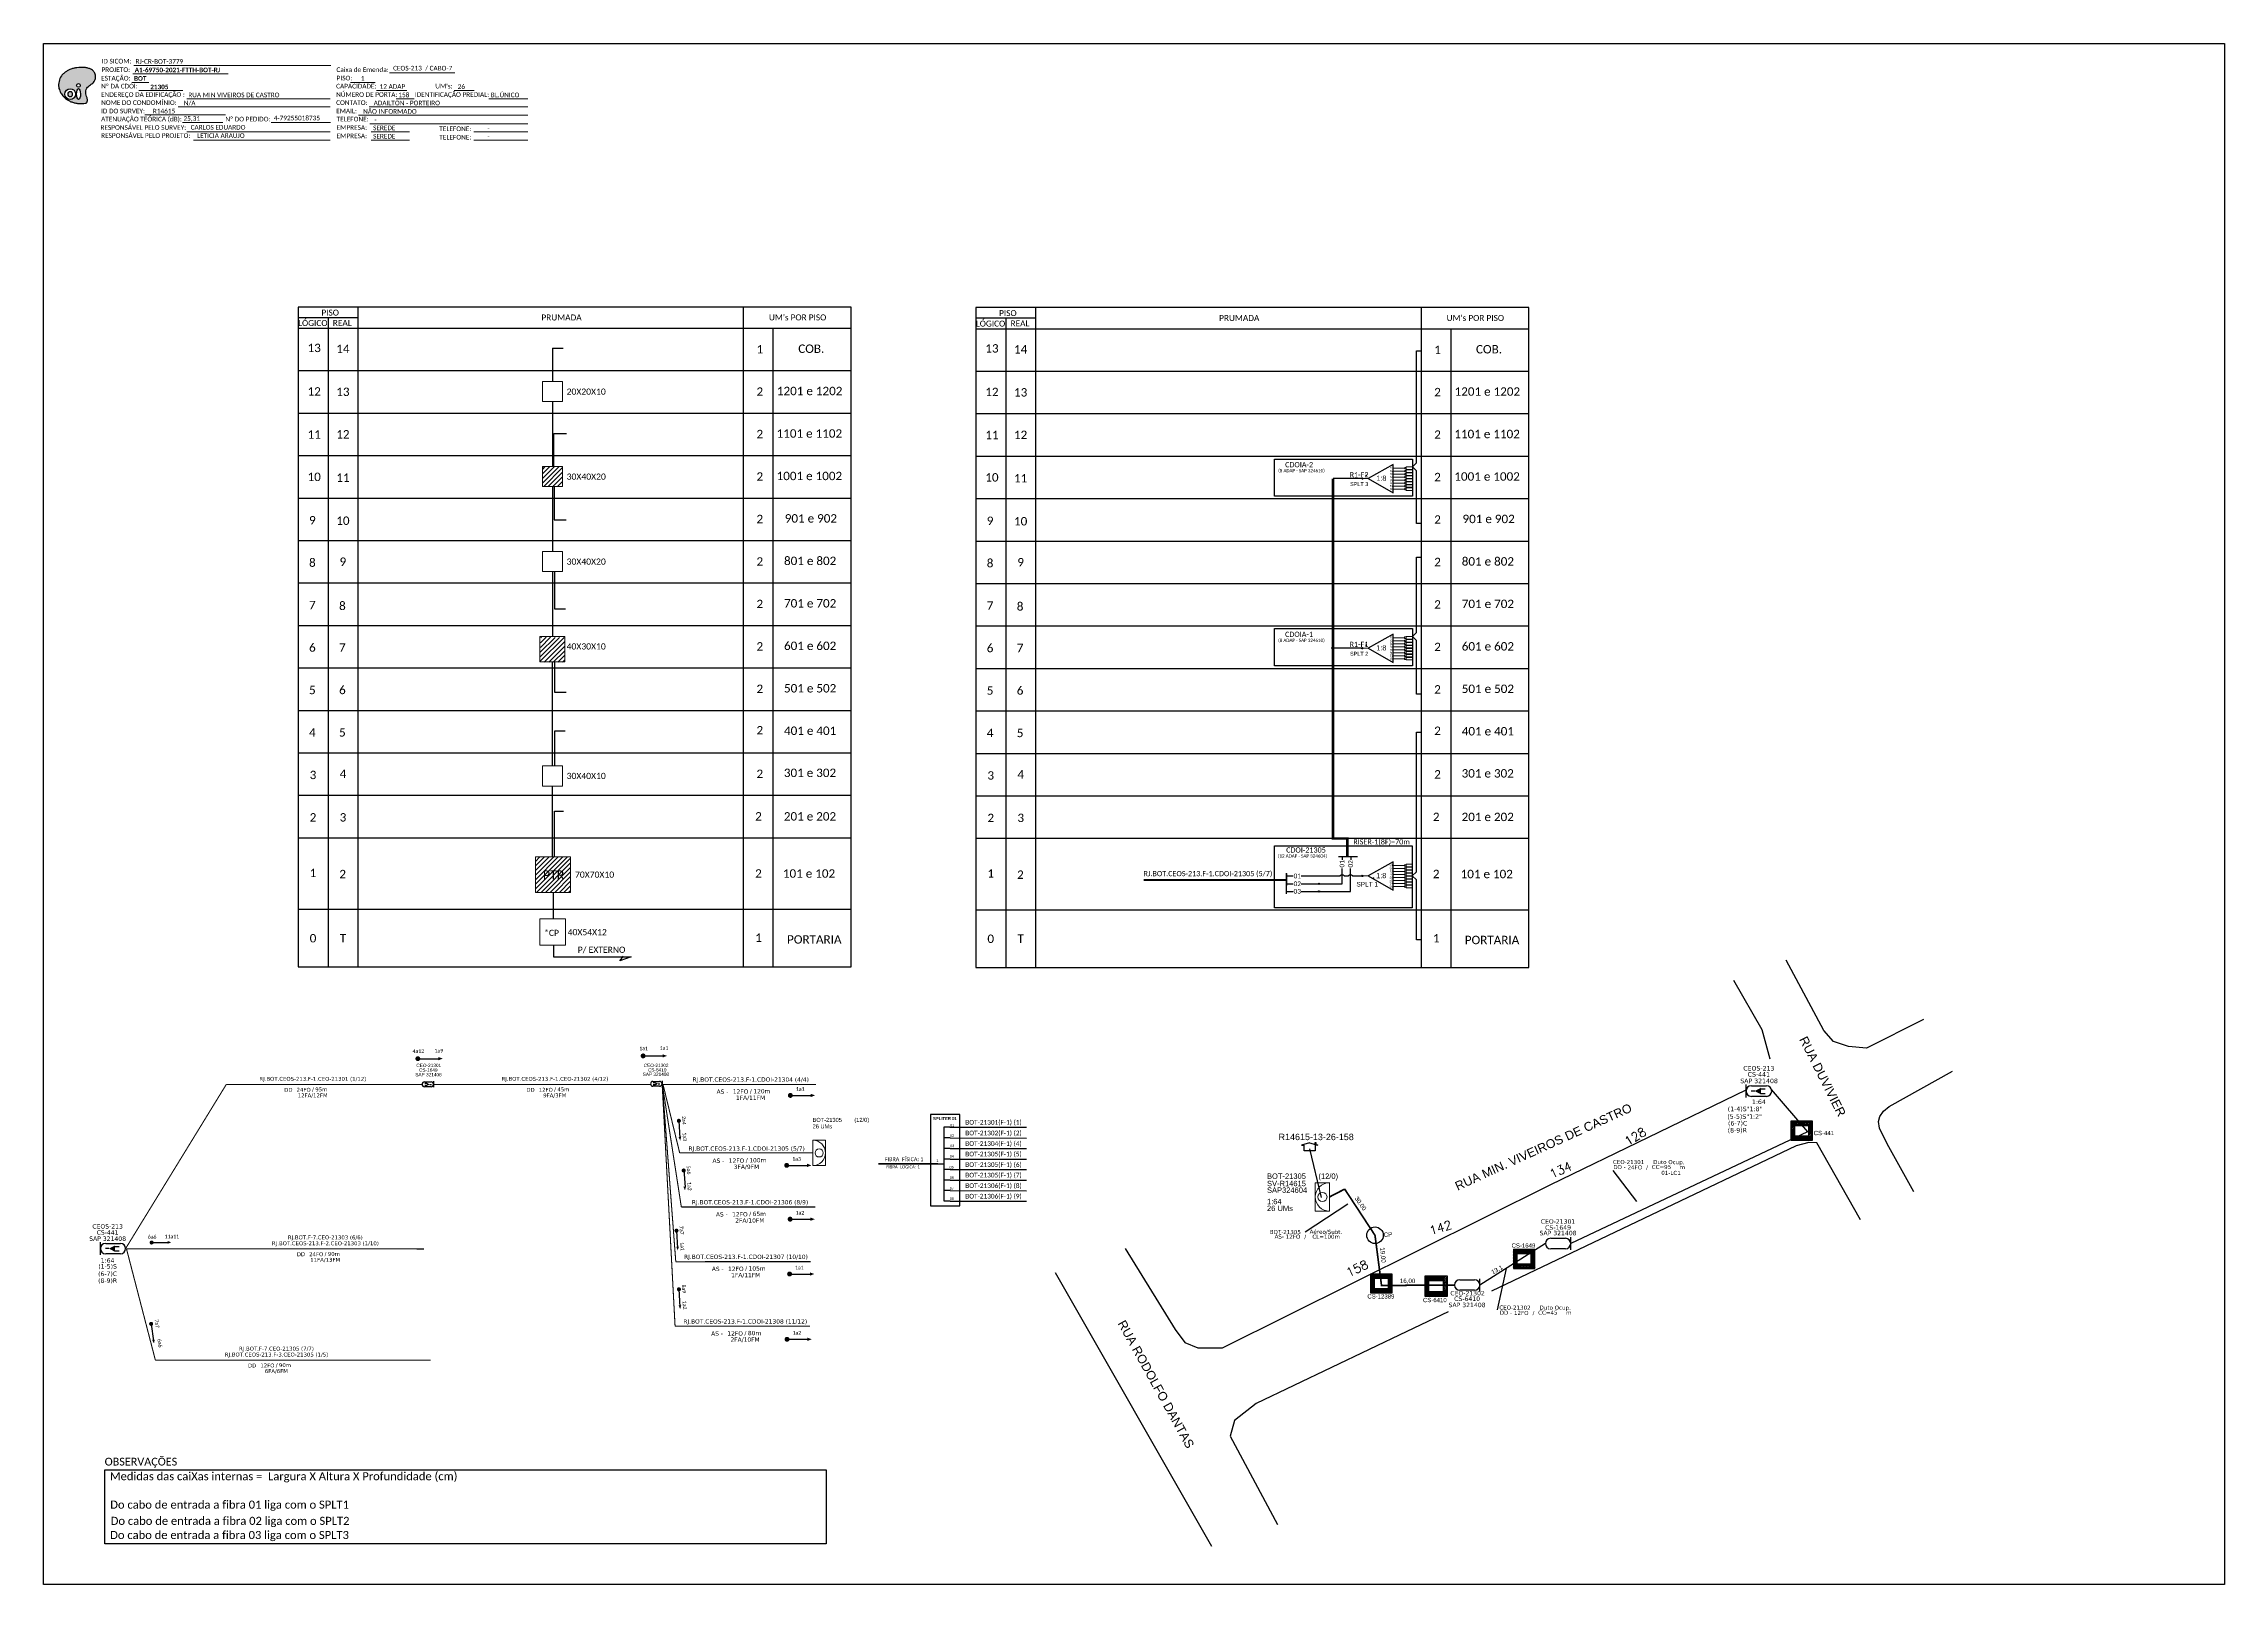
# Model space of a CAD drawing. Extents: x -4 to 837, y 1 to 595.
import ezdxf
from ezdxf.enums import TextEntityAlignment as Align

# ---------------------------------------------------------------- set-up
doc = ezdxf.new("R2010")
doc.units = 0
for name, color, linetype in [('10.1-Caixas Subterrâneas', 5, 'Continuous'), ('20.4-CEOS', 1, 'Continuous'), ('20.5-CEO', 1, 'Continuous'), ('CAP a instalar', 1, 'Continuous'), ('FOLHAS', 7, 'Continuous'), ('label_cabos', 7, 'Continuous'), ('Legenda', 1, 'Continuous'), ('MUB', 252, 'Continuous'), ('SETA', 7, 'Continuous'), ('surveys', 7, 'Continuous'), ('surveys legendas', 7, 'Continuous')]:
    doc.layers.add(name, color=color, linetype=linetype)
for name, color, linetype, lineweight in [("20.0-LEGENDA DOS CDO'S", 1, 'Continuous', 0), ('20.1-CDO_INTERIOR', 1, 'Continuous', 0), ('20.2-CDO_POSTE', 1, 'Continuous', 5), ('40.1-ETIQUETAS', 1, 'Continuous', 20)]:
    doc.layers.add(name, color=color, linetype=linetype, lineweight=lineweight)
doc.layers.add('DROP DE CLIENTE', color=140, linetype='Continuous', plot=False)
doc.layers.add('EXTRA', color=50, linetype='Continuous', plot=False)
doc.styles.add('ARIAL', font='arial.ttf')
doc.styles.add('ROMANS', font='romans')
doc.styles.add('siredit', font='verdana.ttf')
doc.styles.add('TELEMAR-RJ', font='arial.ttf')
doc.styles.add('WMF-Calibri0', font='calibri.ttf')
doc.styles.add('WMF-Calibri1', font='calibrib.ttf')
doc.linetypes.add('FENCELINE1', pattern='A,0.25,-0.1,[133,ltypeshp.shx,S=0.1,R=0,X=-0.1,Y=0],-0.1,1', length=1.45)
doc.dimstyles.new('CC', dxfattribs={"dimtxt": 0.8, "dimasz": 2, "dimexe": 0.18, "dimexo": 0.0625, "dimgap": 0.09, "dimtad": 0, "dimdec": 0, "dimrnd": 1, "dimzin": 0, "dimdsep": 46, "dimtxsty": 'siredit', "dimblk": 'NONE', "dimcen": 0, "dimse1": 1, "dimse2": 1, "dimsd1": 1, "dimsd2": 1, "dimclrt": 7, "dimadec": 0, "dimazin": 0, "dimtfac": 1, "dimtdec": 0, "dimtofl": 0, "dimtmove": 0, "dimatfit": 3, "dimfxl": 0, "dimtolj": 1, "dimtzin": 0, "dimarcsym": 0})

# ---------------------------------------------------------------- blocks, each defined once
blk = doc.blocks.new('OI')
h = blk.add_hatch(color=40)
edge = h.paths.add_edge_path()
edge.add_spline(control_points=[(4.35, -0.67), (3.92, -0.99), (3.26, -1.5), (2.81, -2.59), (2.9, -3.5), (3.06, -4.27), (3.31, -4.85), (3.37, -5.39), (3.4, -5.88), (3.2, -6.4), (2.54, -6.61), (1.65, -6.63), (0.55, -6.67), (-0.56, -6.42), (-1.61, -6.14), (-2.77, -5.61), (-3.92, -4.77), (-4.89, -3.7), (-5.34, -2.65), (-5.6, -1.94), (-5.85, -0.96), (-5.71, 0.47), (-5.1, 2.02), (-4.14, 3.02), (-3.3, 3.61), (-2.37, 4.16), (-1.36, 4.44), (-0.56, 4.7), (0.79, 4.85), (2.24, 4.97), (3.79, 4.57), (4.67, 4.21), (5.44, 3.65), (5.76, 2.99), (6.03, 2.21), (6.01, 1.46), (5.72, 0.64), (5.31, 0.08), (4.88, -0.38), (4.51, -0.55), (4.35, -0.67)], knot_values=[0, 0, 0, 0, 1.60434, 2.417191, 3.427595, 4.282808, 4.776746, 5.304182, 5.888771, 6.258406, 6.858137, 7.79129, 8.986195, 10.124242, 11.187857, 12.242908, 13.953784, 15.414161, 16.515391, 17.349188, 17.675853, 19.552021, 21.515531, 22.568638, 23.63245, 24.621084, 25.782718, 26.745347, 27.142653, 29.870543, 31.004649, 31.921532, 32.709589, 33.801391, 34.042471, 35.192333, 35.971461, 36.628871, 37.254359, 37.836911, 37.836911, 37.836911, 37.836911], degree=3, periodic=0)
h.paths.add_polyline_path([(1.13, -0.87, -1), (-0.04, -0.87, -1)], flags=16)
edge = h.paths.add_edge_path(flags=16)
edge.add_ellipse((0.56, -3.59), major_axis=(-0.02, 1.71), ratio=0.361305, start_angle=0, end_angle=360)
h.paths.add_polyline_path([(-0.36, -3.62, -1), (-3.8, -3.62, -1)], flags=16)
edge = h.paths.add_edge_path(flags=0)
edge.add_ellipse((-2.08, -3.62), major_axis=(0, 0.885), ratio=0.758294, start_angle=0, end_angle=360)
at = {"color": 40}
for centre, radius in [((-2.08, -3.62), 1.72), ((0.54, -0.87), 0.587)]:
    blk.add_circle(centre, radius, dxfattribs=at)
blk.add_ellipse((-2.08, -3.62), major_axis=(0, 0.885), ratio=0.758294, start_param=-3.141592653589792, end_param=3.141592653589792, dxfattribs=at)
blk.add_ellipse((0.56, -3.59), major_axis=(-0.02, 1.71), ratio=0.361305, dxfattribs=at)
at = {"color": 40, "start_tangent": (-0.800898, -0.598801), "end_tangent": (-0.800898, -0.598801)}
blk.add_spline([(4.35, -0.67), (3.2, -1.78), (2.9, -2.54), (2.92, -3.55), (3.12, -4.38), (3.28, -4.85), (3.37, -5.37), (3.35, -5.95), (3.2, -6.29), (2.66, -6.55), (1.73, -6.63), (0.54, -6.62), (-0.58, -6.41), (-1.6, -6.11), (-2.56, -5.67), (-3.95, -4.67), (-4.89, -3.56), (-5.37, -2.56), (-5.64, -1.78), (-5.72, -1.46), (-5.63, 0.42), (-4.84, 2.22), (-4.13, 2.99), (-3.27, 3.62), (-2.4, 4.09), (-1.3, 4.47), (-0.37, 4.72), (0.02, 4.77), (2.75, 4.8), (3.85, 4.53), (4.69, 4.16), (5.31, 3.68), (5.85, 2.73), (5.93, 2.5), (5.94, 1.35), (5.67, 0.62), (5.29, 0.08), (4.84, -0.36), (4.35, -0.67)], degree=3, dxfattribs=at)
blk = doc.blocks.new('SPLT_1-8_SC-APC')
at = {"color": 1, "lineweight": 0}
blk.add_lwpolyline([(-17.04, -7.55), (-19.26, -7.55)], dxfattribs=at)
at = {"color": 1}
blk.add_lwpolyline([(-7.37, -2.1), (-17.04, -7.55), (-7.37, -13), (-7.37, -2.1)], dxfattribs=at)
at = {"color": 3, "lineweight": 0}
for points in [[(-2.99, -3.51), (-7.37, -3.51)], [(-7.37, -4.66), (-2.99, -4.66)], [(-7.37, -5.82), (-2.99, -5.82)], [(-7.37, -6.97), (-2.99, -6.97)], [(-7.37, -8.12), (-2.99, -8.12)], [(-2.41, -3.02), (-2.41, -4)], [(-2.41, -3.02), (0, -3.02)], [(-2.41, -4), (0, -4)], [(-2.41, -4.17), (-2.41, -5.16)], [(-2.41, -4.17), (0, -4.17)], [(-2.41, -5.16), (0, -5.16)], [(-2.41, -5.32), (-2.41, -6.31)], [(-2.41, -5.32), (0, -5.32)], [(-2.41, -6.31), (0, -6.31)], [(-2.41, -6.48), (-2.41, -7.46)], [(-2.41, -6.48), (0, -6.48)], [(-2.41, -7.46), (0, -7.46)], [(-2.41, -7.63), (-2.41, -8.62)], [(-2.41, -7.63), (0, -7.63)], [(-7.37, -9.28), (-2.99, -9.28)], [(-7.37, -10.43), (-2.99, -10.43)], [(-7.37, -11.58), (-2.99, -11.58)], [(-2.41, -8.62), (0, -8.62)], [(-2.41, -8.78), (-2.41, -9.77)], [(-2.41, -8.78), (0, -8.78)], [(-2.41, -9.77), (0, -9.77)], [(-2.41, -9.94), (-2.41, -10.92)], [(-2.41, -9.94), (0, -9.94)], [(-2.41, -10.92), (0, -10.92)], [(-2.41, -11.09), (-2.41, -12.08)], [(-2.41, -11.09), (0, -11.09)], [(-2.41, -12.08), (0, -12.08)]]:
    blk.add_lwpolyline(points, dxfattribs=at)
for points in [[(-2.99, -3.22), (-2.41, -3.22), (-2.41, -3.8), (-2.99, -3.8)], [(-2.99, -4.38), (-2.41, -4.38), (-2.41, -4.95), (-2.99, -4.95)], [(-2.99, -5.53), (-2.41, -5.53), (-2.41, -6.1), (-2.99, -6.1)], [(-2.99, -6.68), (-2.41, -6.68), (-2.41, -7.26), (-2.99, -7.26)], [(-2.99, -7.84), (-2.41, -7.84), (-2.41, -8.41), (-2.99, -8.41)], [(-2.99, -8.99), (-2.41, -8.99), (-2.41, -9.56), (-2.99, -9.56)], [(-2.99, -10.14), (-2.41, -10.14), (-2.41, -10.72), (-2.99, -10.72)], [(-2.99, -11.3), (-2.41, -11.3), (-2.41, -11.87), (-2.99, -11.87)]]:
    blk.add_lwpolyline(points, close=True, dxfattribs=at)
at = {"color": 1, "style": 'ARIAL'}
for s, height, p in [('1:8', 2, (-13.91, -8.4)), ('S1', 0.75, (-8.74, -3.78)), ('S2', 0.75, (-8.74, -4.97)), ('S3', 0.75, (-8.74, -6.18)), ('S4', 0.75, (-8.74, -7.36)), ('S5', 0.75, (-8.74, -8.57)), ('S6', 0.75, (-8.74, -9.69)), ('S7', 0.75, (-8.74, -10.78)), ('S8', 0.75, (-8.74, -11.9))]:
    blk.add_text(s, height=height, dxfattribs=at).set_placement(p)
blk = doc.blocks.new('SPLITTER_')
blk.add_point((0, 0))
at = {"style": 'ARIAL', "flags": 4}
blk.add_attdef('SPLT', (0, -3.26), '', height=1.5, dxfattribs=at)
blk = doc.blocks.new('SPLITTER FUTURO')
blk.add_point((0, 0))
at = {"style": 'ARIAL', "text_generation_flag": 6, "flags": 4}
for tag, p, height in [('SPLT', (-6.22, -4.1), 1.5), ('INSTAL.', (-6.25, -6.09), 1.25)]:
    blk.add_attdef(tag, p, '', height=height, rotation=180, dxfattribs=at)
blk = doc.blocks.new('ETIQUETA_RS5F')
at = {"layer": '40.1-ETIQUETAS', "color": 0, "style": 'siredit'}
blk.add_text('/', height=1.5, dxfattribs=at).set_placement((1.58, -1.95), align=Align.MIDDLE_RIGHT)
for tag, p in [('ETIQUETA_R_SECUNDARIA', (1.21, 2.1)), ('ETIQUETA_R_PRIMARIA', (1.21, 4.1)), ('F_ATIVAS/F_MORTAS', (1.14, -4.24))]:
    blk.add_attdef(tag, text='', height=1.5, dxfattribs=at).set_placement(p, align=Align.MIDDLE_CENTER)
for tag, p in [('TIPO_CABO', (-6.58, -2.12)), ('CAP_CABO', (0.4, -2.09))]:
    blk.add_attdef(tag, text='', height=1.5, dxfattribs=at).set_placement(p, align=Align.MIDDLE_RIGHT)
for tag, p in [('FUSÃO_1', (0.85, -8.39)), ('FUSÃO_2', (0.85, -10.6)), ('FUSÃO_3', (0.85, -12.93)), ('FUSÃO_4', (0.85, -15.14)), ('FUSÃO_5', (0.85, -17.16))]:
    blk.add_attdef(tag, text='', height=1.5, dxfattribs=at).set_placement(p, align=Align.CENTER)
blk.add_attdef('METROS', text='', height=1.5, dxfattribs=at).set_placement((2.14, -1.95), align=Align.MIDDLE_LEFT)
blk = doc.blocks.new('A$C18BE6784')
at = {"layer": '20.4-CEOS', "color": 0}
for p, q in [((5.1, 9), (8.4, 9)), ((8.4, 6.6), (5.1, 6.6))]:
    blk.add_line(p, q, dxfattribs=at)
for points in [[(6.3, 8.3), (5.3, 8.3)], [(6.3, 7.3), (5.3, 7.3)], [(7.7, 7.8), (8.5, 7.8)], [(9.6, 9.3), (9.6, 6.4)]]:
    blk.add_lwpolyline(points, dxfattribs=at)
blk.add_lwpolyline([(7.7, 7.8, 0, 1.47, 0), (6.3, 7.8, 1.47, 1.47, 0)], format="xyseb", dxfattribs=at)
for centre, start, end in [((5.1, 7.8), 89.9526, 269.9526), ((8.4, 7.8), 269.9526, 89.9526)]:
    blk.add_arc(centre, 1.19, start, end, dxfattribs=at)
at = {"layer": '20.4-CEOS', "color": 7, "style": 'siredit'}
for tag, p in [('Nº_DA_CEOS', (7, 13.4)), ('LOCAL', (7, 12.1)), ('RACIO_SPLITAGEM', (7, 5.9)), ('FIBRAS_SPLITTER', (7, 4.2)), ('RESERVA_FINAIS', (7, 1.4)), ('FIBRAS_TOP_C', (7, 2.7)), ('SAP', (7, 10.6))]:
    blk.add_attdef(tag, text='', height=1.01, rotation=359.9526, dxfattribs=at).set_placement(p, align=Align.TOP_CENTER)
blk = doc.blocks.new('CDOE-TEXTO PADRÃO')
at = {"layer": "20.0-LEGENDA DOS CDO'S", "color": 0, "style": 'ARIAL'}
for tag, p in [('CDO_N', (0.5, 7.4)), ('CORDOALHA', (0.5, 4.3)), ('SAP', (0.5, 1.7)), ('SPLITER_1', (0.6, -0.9)), ('SPLITER_2', (0.6, -3.5)), ('(XX-XX_F)S', (0.5, -8.3)), ('(XX-XX_L)S', (0.5, -10.8)), ('UMS', (0.5, -13.1))]:
    blk.add_attdef(tag, p, '', height=1.7, rotation=0.118, dxfattribs=at)
blk.add_attdef('FIBRAS_UTILIZADAS', text='', height=1.7, rotation=0.118, dxfattribs=at).set_placement((19.8, 7.4), align=Align.CENTER)
blk = doc.blocks.new('CDOI_INT')
at = {"layer": '20.1-CDO_INTERIOR', "color": 0, "lineweight": 18}
blk.add_lwpolyline([(4.25, -4.25), (4.25, 4.25), (0, 4.25), (0, -4.25)], close=True, dxfattribs=at)
blk.add_circle((2.12, 0), 1.36, dxfattribs=at)
blk.add_arc((0, 0), 4.25, 270, 90, dxfattribs=at)
at = {"layer": "20.0-LEGENDA DOS CDO'S", "color": 0, "style": 'ARIAL'}
for tag, p in [('SAP', (-0.08, 6.23)), ('CDO_N', (-0.08, 10.38)), ('SURVEY', (-0.08, 8.2)), ('SPLITER_1', (21.18, 10.38)), ('SPLITER_2', (21.19, 8.68)), ('1:XX', (5.94, -2.22)), ('UMS', (5.94, -4.24))]:
    blk.add_attdef(tag, p, '', height=1.36, dxfattribs=at)
blk.add_attdef('FIBRAS_UTILIZADAS', text='', height=1.36, dxfattribs=at).set_placement((15.34, 10.38), align=Align.CENTER)
blk = doc.blocks.new('CEOS_RP_CT_DRT')
at = {"layer": '20.4-CEOS', "color": 0}
for p, q in [((-4.54, 1.19), (-1.19, 1.19)), ((-1.19, -1.19), (-4.54, -1.19))]:
    blk.add_line(p, q, dxfattribs=at)
for points in [[(-5.73, -1.43), (-5.73, 1.44)], [(-3.79, 0), (-4.59, 0)], [(-2.47, 0.48), (-1.45, 0.48)], [(-2.47, -0.52), (-1.45, -0.52)]]:
    blk.add_lwpolyline(points, dxfattribs=at)
blk.add_lwpolyline([(-3.79, 0, 0, 1.47, 0), (-2.41, 0, 1.47, 1.47, 0)], format="xyseb", dxfattribs=at)
for centre, start, end in [((-4.54, 0), 90, 270), ((-1.19, 0), 270, 90)]:
    blk.add_arc(centre, 1.19, start, end, dxfattribs=at)
at = {"layer": '20.4-CEOS', "color": 7, "style": 'siredit'}
for tag, p in [('Nº_DA_CEOS', (-2.86, 5.6)), ('LOCAL', (-2.86, 4.24)), ('SAP', (-2.86, 2.78)), ('RACIO_SPLITAGEM', (-2.86, -1.88)), ('FIBRAS_SPLITTER', (-2.86, -3.58)), ('RESERVA_FINAIS', (-2.86, -6.39)), ('FIBRAS_TOP_C', (-2.86, -5.08))]:
    blk.add_attdef(tag, text='', height=1.01, dxfattribs=at).set_placement(p, align=Align.TOP_CENTER)
blk = doc.blocks.new('CDOI_CT_ESQ')
at = {"layer": '20.1-CDO_INTERIOR', "color": 0, "lineweight": 18}
blk.add_lwpolyline([(-2.12, -2.13), (-2.12, 2.12), (0, 2.12), (0.01, -2.13)], close=True, dxfattribs=at)
blk.add_circle((-1.06, 0), 0.68, dxfattribs=at)
blk.add_arc((0.01, 0), 2.13, 90.0276, 270.0276, dxfattribs=at)
at = {"layer": "20.0-LEGENDA DOS CDO'S", "color": 0, "style": 'ARIAL'}
for tag, p in [('CDO_N', (-9.3, 2.69)), ('SAP', (-9.3, 0.61)), ('SURVEY', (-9.3, 1.6)), ('1:XX', (-9.31, -1.08)), ('UMS', (-9.31, -2.09))]:
    blk.add_attdef(tag, p, '', height=0.68, rotation=359.9724, dxfattribs=at)
blk.add_attdef('FIBRAS_UTILIZADAS', text='', height=0.68, rotation=359.9724, dxfattribs=at).set_placement((-1.59, 2.69), align=Align.CENTER)
blk = doc.blocks.new('*X68')
at = {"color": 0, "linetype": 'Continuous'}
for p, q in [((-1.25, 0.34099), (-0.49099, 1.1)), ((-1.25, 0.517767), (-0.667767, 1.1)), ((-1.25, 0.694544), (-0.844544, 1.1)), ((-1.25, 0.87132), (-1.02132, 1.1)), ((-1.25, 1.048097), (-1.198097, 1.1)), ((-1.25, 0.164214), (-0.8035, 0.610714)), ((-1.25, -0.012563), (-0.8035, 0.433937)), ((-1.25, -0.18934), (-0.8035, 0.25716)), ((-1.25, -0.366117), (-0.8035, 0.080383)), ((-0.789214, 0.625), (-0.314214, 1.1)), ((-0.612437, 0.625), (-0.137437, 1.1)), ((-0.43566, 0.625), (0.03934, 1.1)), ((-0.258883, 0.625), (0.216117, 1.1)), ((-0.082107, 0.625), (0.392893, 1.1)), ((0.09467, 0.625), (0.56967, 1.1)), ((0.271447, 0.625), (0.746447, 1.1)), ((0.448223, 0.625), (0.923223, 1.1)), ((0.625, 0.625), (1.1, 1.1)), ((0.801777, 0.625), (1.25, 1.073223)), ((0.8035, 0.449947), (1.25, 0.896447)), ((0.8035, 0.27317), (1.25, 0.71967)), ((0.8035, 0.096393), (1.25, 0.542893)), ((0.8035, -0.080383), (1.25, 0.366117)), ((0.8035, -0.25716), (1.25, 0.18934)), ((0.8035, -0.433937), (1.25, 0.012563)), ((-1.25, -0.542893), (-0.8035, -0.096393)), ((-1.25, -0.71967), (-0.8035, -0.27317)), ((-1.25, -0.896447), (-0.8035, -0.449947)), ((-1.25, -1.073223), (-0.801777, -0.625)), ((-1.1, -1.1), (-0.625, -0.625)), ((-0.923223, -1.1), (-0.448223, -0.625)), ((-0.746447, -1.1), (-0.271447, -0.625)), ((-0.56967, -1.1), (-0.09467, -0.625)), ((-0.392893, -1.1), (0.082107, -0.625)), ((-0.216117, -1.1), (0.258883, -0.625)), ((-0.03934, -1.1), (0.43566, -0.625)), ((0.137437, -1.1), (0.612437, -0.625)), ((0.314214, -1.1), (0.789214, -0.625)), ((0.49099, -1.1), (1.25, -0.34099)), ((0.667767, -1.1), (1.25, -0.517767)), ((0.8035, -0.610714), (1.25, -0.164214)), ((0.844544, -1.1), (1.25, -0.694544)), ((1.02132, -1.1), (1.25, -0.87132)), ((1.198097, -1.1), (1.25, -1.048097))]:
    blk.add_line(p, q, dxfattribs=at)
blk = doc.blocks.new('MANHOLE_MQ')
at = {"color": 0, "linetype": 'Continuous'}
for p, q in [((0.0000062, 0.0000057), (-0.0000063, 0.0000057)), ((-0.0000063, 0.0000057), (-0.0000063, -0.0000053)), ((-0.000004, 0.0000033), (0.000004, 0.0000033)), ((-0.000004, -0.0000029), (-0.000004, 0.0000033)), ((0.000004, 0.0000033), (0.000004, -0.0000029)), ((0.0000062, -0.0000053), (0.0000062, 0.0000057)), ((-0.0000063, -0.0000053), (0.0000062, -0.0000053)), ((0.000004, -0.0000029), (-0.000004, -0.0000029)), ((0.000004, -0.0000029), (0.000004, -0.0000029))]:
    blk.add_line(p, q, dxfattribs=at)
at = {"color": 0, "linetype": 'Continuous', "xscale": 5e-06, "yscale": 5e-06, "zscale": 1e-05}
blk.add_blockref('*X68', (0, 0.0000002), dxfattribs=at)
blk = doc.blocks.new('*U86')
at = {"layer": '20.4-CEOS', "color": 7, "style": 'siredit'}
for tag, p in [('FIBRAS_SPLITTER', (0, 0)), ('FIBRAS_TOP_C', (0, -4.13)), ('RESERVA_FINAIS', (0, -5.46))]:
    blk.add_attdef(tag, p, '', height=1.01, dxfattribs=at)
for tag, p, flags in [('QTDE', (0, -9.4), 1), ('ID_ATIVIDADE', (0, -6.77), 3), ('FATOR', (0, -8.09), 1), ('FID', (0, -10.71), 1)]:
    blk.add_attdef(tag, p, '', height=1.01, dxfattribs=dict(at, flags=flags))
blk = doc.blocks.new('*U88')
at = {"layer": '20.4-CEOS', "color": 7, "style": 'siredit'}
blk.add_attdef('FIBRAS_SPLITTER', (0, 0), '', height=1.01, dxfattribs=at)
for tag, p, flags in [('QTDE', (0, -4.11), 1), ('ID_ATIVIDADE', (0, -1.48), 3), ('FATOR', (0, -2.79), 1), ('FID', (0, -5.42), 1)]:
    blk.add_attdef(tag, p, '', height=1.01, dxfattribs=dict(at, flags=flags))
blk = doc.blocks.new('Inst CB DT OCUP CFOA-SM-DD-S-12')
at = {"layer": 'label_cabos', "color": 0, "style": 'siredit'}
for tag, flags, p in [('ID_ATIVIDADE', 3, (1.31, 2.67)), ('FATOR', 1, (11.56, 2.55))]:
    blk.add_attdef(tag, text='', height=1, rotation=359.69, dxfattribs=dict(at, flags=flags)).set_placement(p, align=Align.MIDDLE_CENTER)
for tag, p in [('TIPO_CABO', (1.11, 0)), ('DESTINO_CABO', (3.13, 1.26)), ('CABO', (4.69, -0.05)), ('/', (7.71, -0.05)), ('LANCE', (10.41, 0.02)), ('TIPO_CABO', (13.11, 1.24)), ('UND', (16.46, 0)), ('FID', (13.65, -1.41))]:
    blk.add_attdef(tag, text='', height=1, rotation=359.69, dxfattribs=at).set_placement(p, align=Align.MIDDLE_CENTER)
blk.add_attdef('QTDE', (11.93, -0.45), '', height=1, rotation=359.69, dxfattribs=at)
blk = doc.blocks.new('Inst CB DT OCUP CFOA-SM-DD-G-24')
at = {"layer": 'label_cabos', "color": 0, "style": 'siredit'}
for tag, flags, p in [('ID_ATIVIDADE', 3, (1.31, 2.67)), ('FATOR', 1, (11.56, 2.55))]:
    blk.add_attdef(tag, text='', height=1, rotation=359.69, dxfattribs=dict(at, flags=flags)).set_placement(p, align=Align.MIDDLE_CENTER)
for tag, p in [('TIPO_CABO', (1.11, 0)), ('DESTINO_CABO', (3.13, 1.26)), ('CABO', (4.69, -0.05)), ('/', (7.71, -0.05)), ('LANCE', (10.41, 0.02)), ('TIPO_CABO', (13.11, 1.24)), ('UND', (16.46, 0)), ('FID', (13.65, -1.41))]:
    blk.add_attdef(tag, text='', height=1, rotation=359.69, dxfattribs=at).set_placement(p, align=Align.MIDDLE_CENTER)
blk.add_attdef('QTDE', (11.93, -0.45), '', height=1, rotation=359.69, dxfattribs=at)
blk = doc.blocks.new('_None')
blk = doc.blocks.new('LEGENDA DOS CABOS')
at = {"layer": 'EXTRA', "color": 0, "style": 'siredit'}
for tag, p in [('ID', (4.6, 0.97)), ('XX', (9.03, 0.97))]:
    blk.add_attdef(tag, text='', height=0.48, rotation=359.69, dxfattribs=at).set_placement(p, align=Align.MIDDLE_CENTER)
at = {"layer": 'Legenda', "color": 0, "style": 'siredit'}
for tag, p in [('TIPO_CABO', (1.31, 0)), ('CABO', (4.69, -0.05)), ('/', (6.81, -0.05)), ('METROS', (10.03, -0.05))]:
    blk.add_attdef(tag, text='', height=0.8, rotation=359.69, dxfattribs=at).set_placement(p, align=Align.MIDDLE_CENTER)
blk = doc.blocks.new('SURVEY_SURVEY')
for p, q in [((0, 0.0000127), (-0.0000126, 0.000009)), ((-0.0000126, 0.000009), (-0.0000086, 0.000009)), ((-0.0000086, 0), (-0.0000086, 0.000009)), ((0.0000086, 0), (-0.0000086, 0)), ((0, 0.0000127), (0.0000126, 0.000009)), ((0.0000084, 0.0000132), (0.0000098, 0.0000132)), ((0.0000084, 0.0000103), (0.0000084, 0.0000132)), ((0.0000126, 0.000009), (0.0000086, 0.000009)), ((0.0000086, 0.000009), (0.0000086, 0)), ((0.0000098, 0.0000132), (0.0000098, 0.0000099))]:
    blk.add_line(p, q)

msp = doc.modelspace()

# ---------------------------------------------------------------- hatches: boundary and pattern name
h = msp.add_hatch()
h.set_pattern_fill('ANSI31', color=1, scale=10, style=0)
h.set_pattern_definition([(45, (-427.6683, 35.8471), (-0.8838835, 0.8838835), [])])
h.paths.add_polyline_path([(196.21, 432.15), (188.66, 432.19), (188.56, 424.57), (196.08, 424.67)])
h.paths.add_polyline_path([(195.83, 424.16), (195.83, 424.16), (195.83, 429.31), (195.83, 429.31)], flags=24)
h = msp.add_hatch(color=3)
h.dxf.hatch_style = 1
edge = h.paths.add_edge_path()
edge.add_arc((504.78, 427.58), 0.242, 0, 360)
h = msp.add_hatch()
h.set_pattern_fill('ANSI31', color=1, scale=10, style=0)
h.set_pattern_definition([(45, (-457.8024, -17.5247), (-0.8838835, 0.8838835), [])])
h.paths.add_polyline_path([(156.27, 370.79), (165.7, 370.79), (165.7, 375.94), (156.27, 375.94)], flags=9)
h = msp.add_hatch()
h.set_pattern_fill('ANSI31', color=1, scale=10, style=0)
h.set_pattern_definition([(45, (-428.2134, -30.7592), (-0.8838835, 0.8838835), [])])
h.paths.add_polyline_path([(196.98, 366.28), (187.89, 366.48), (187.58, 356.83), (196.98, 356.83)])
h.paths.add_polyline_path([(195.29, 357.56), (195.29, 357.56), (195.29, 362.71), (195.29, 362.71)], flags=24)
h = msp.add_hatch(color=3)
h.dxf.hatch_style = 1
edge = h.paths.add_edge_path()
edge.add_arc((504.76, 362.17), 0.242, 0, 360)
h = msp.add_hatch()
h.set_pattern_fill('ANSI31', color=1, scale=10, style=0)
h.set_pattern_definition([(45, (-425.7919, -115.9475), (-0.8838835, 0.8838835), [])])
h.paths.add_polyline_path([(199.4, 281.77), (185.83, 281.77), (185.83, 268.02), (199.4, 268.02)])
h.paths.add_polyline_path([(188.28, 272.37), (197.71, 272.37), (197.71, 277.52), (188.28, 277.52)], flags=24)
h = msp.add_hatch(color=3)
h.dxf.hatch_style = 1
edge = h.paths.add_edge_path()
edge.add_arc((488.05, 271.34), 0.256, 0, 360)
h = msp.add_hatch(color=3)
h.dxf.hatch_style = 1
edge = h.paths.add_edge_path()
edge.add_arc((504.69, 274.38), 0.256, 0, 360)
h = msp.add_hatch(color=3)
h.dxf.hatch_style = 1
edge = h.paths.add_edge_path()
edge.add_arc((488.03, 268.44), 0.256, 0, 360)

# ---------------------------------------------------------------- linework, layer by layer
at = {"color": 5}
for p, q in [((504.78, 427.58), (493.46, 427.58)), ((504.76, 362.17), (492.73, 362.17))]:
    msp.add_line(p, q, dxfattribs=at)
at = {"color": 1}
msp.add_line((475.49, 275.3), (475.49, 270.72), dxfattribs=at)
at = {"color": 7, "linetype": 'Continuous'}
for p, q in [((343.36, 177.48), (343.36, 148.97)), ((345.67, 177.48), (343.36, 177.48)), ((345.79, 173.35), (343.48, 173.35)), ((345.79, 169.29), (343.48, 169.29)), ((340.96, 163.41), (343.35, 163.41)), ((345.79, 165.2), (343.48, 165.2)), ((345.79, 161.16), (343.48, 161.16)), ((345.79, 157.11), (343.48, 157.11)), ((345.79, 153.05), (343.48, 153.05)), ((345.79, 148.99), (343.48, 148.99))]:
    msp.add_line(p, q, dxfattribs=at)
at = {"color": 10, "linetype": 'Continuous'}
for p, q in [((345.67, 177.48), (375.18, 177.47)), ((345.79, 173.35), (375.18, 173.34)), ((345.79, 169.29), (375.18, 169.29)), ((345.79, 165.21), (375.18, 165.2)), ((345.79, 161.16), (375.18, 161.16)), ((345.79, 157.12), (375.18, 157.11)), ((345.79, 153.05), (375.18, 153.04)), ((345.78, 148.99), (375.18, 148.98))]:
    msp.add_line(p, q, dxfattribs=at)
at = {"color": 1, "linetype": 'Continuous', "lineweight": 60}
msp.add_line((340.96, 163.41), (318.13, 163.34), dxfattribs=at)
msp.add_lwpolyline([(-3.83, 595.26), (837.17, 595.26), (837.17, 1.26), (-3.83, 1.26)], close=True)
at = {"color": 7, "lineweight": 0}
for points in [[(30.23, 580.29), (36.78, 580.29)], [(30.52, 583.57), (67.31, 583.57)], [(30.9, 586.85), (106.88, 586.85)], [(114.51, 580.33), (123.99, 580.33)], [(129.55, 584.06), (154.69, 584.06)], [(32.89, 577.22), (49.86, 577.22)], [(51.46, 573.98), (106.71, 573.98)], [(124.56, 577.22), (136.18, 577.22)], [(132.14, 573.98), (139.09, 573.98)], [(154.5, 577.22), (162.17, 577.22)], [(167.84, 573.98), (182.87, 573.98)], [(35.21, 567.81), (66.25, 567.81)], [(48.05, 570.87), (106.71, 570.87)], [(49.74, 564.84), (65.25, 564.84)], [(83.97, 564.84), (106.74, 564.84)], [(117.64, 567.63), (182.9, 567.63)], [(121.68, 570.87), (182.9, 570.87)], [(121.92, 564.4), (182.9, 564.4)], [(51.46, 561.28), (106.71, 561.28)], [(53.95, 558.05), (106.71, 558.05)], [(122.53, 561.28), (137.33, 561.28)], [(122.53, 558.05), (137.33, 558.05)], [(162.13, 561.28), (182.9, 561.28)], [(162.13, 558.05), (182.9, 558.05)]]:
    msp.add_lwpolyline(points, dxfattribs=at)
at = {"color": 0}
for points in [[(307.58, 493.72), (94.27, 493.72)], [(117.42, 489.6), (94.27, 489.6)], [(568.94, 493.51), (355.63, 493.51)], [(378.78, 489.4), (355.63, 489.4)]]:
    msp.add_lwpolyline(points, dxfattribs=at)
for points in [[(94.27, 493.72), (94.27, 239.31), (307.58, 239.31), (307.58, 493.72)], [(105.84, 489.6), (105.84, 239.31)], [(117.42, 239.31), (117.42, 493.72)], [(265.99, 493.72), (265.99, 239.31)], [(355.63, 493.51), (355.63, 239.1), (568.94, 239.1), (568.94, 493.51)], [(367.2, 489.4), (367.2, 239.1)], [(378.78, 239.1), (378.78, 493.51)], [(527.35, 493.51), (527.35, 239.1)], [(94.27, 485.55), (307.58, 485.55)], [(277.57, 239.31), (277.57, 485.49)], [(355.63, 485.35), (568.94, 485.35)], [(538.93, 239.1), (538.93, 485.29)], [(94.27, 469.18), (307.58, 469.18)], [(355.63, 468.98), (568.94, 468.98)], [(94.27, 452.81), (307.58, 452.81)], [(355.63, 452.61), (568.94, 452.61)], [(94.27, 436.44), (307.58, 436.44)], [(355.63, 436.23), (568.94, 436.23)], [(94.27, 420.07), (307.58, 420.07)], [(355.63, 419.86), (568.94, 419.86)], [(94.27, 403.7), (307.58, 403.7)], [(355.63, 403.49), (568.94, 403.49)], [(94.27, 387.32), (307.58, 387.32)], [(355.63, 387.12), (568.94, 387.12)], [(94.27, 370.95), (307.58, 370.95)], [(355.63, 370.75), (568.94, 370.75)], [(94.27, 354.58), (307.58, 354.58)], [(355.63, 354.38), (568.94, 354.38)], [(94.27, 338.21), (307.58, 338.21)], [(355.63, 338), (568.94, 338)], [(94.27, 321.84), (307.58, 321.84)], [(355.63, 321.63), (568.94, 321.63)], [(94.27, 305.46), (307.58, 305.46)], [(355.63, 305.26), (568.94, 305.26)], [(94.27, 289.09), (307.58, 289.09)], [(355.63, 288.89), (568.94, 288.89)], [(94.27, 261.51), (307.58, 261.51)], [(355.63, 261.31), (568.94, 261.31)], [(475.48, 268.43), (478.07, 268.43)], [(481.14, 268.43), (488.04, 268.43)]]:
    msp.add_lwpolyline(points)
at = {"color": 3}
for points in [[(192.39, 477.81), (192.39, 465.01)], [(192.39, 477.81), (196.59, 477.81)], [(527.35, 410.21), (525.61, 410.21), (525.61, 430.6), (524.04, 432.11), (525.61, 433.61), (525.61, 476.86), (527.35, 476.86)], [(192.4, 457.24), (192.4, 432.24)], [(192.98, 432.24), (192.98, 444.92), (197.8, 444.92)], [(192.39, 424.47), (192.39, 415.89)], [(193.05, 424.47), (193.05, 411.73), (197.67, 411.73)], [(192.39, 420.07), (192.39, 399.48)], [(527.35, 344.43), (525.59, 344.43), (525.59, 365.19), (524.02, 366.7), (525.59, 368.21), (525.59, 397.25), (527.35, 397.25)], [(192.39, 391.71), (192.39, 366.78)], [(192.4, 391.71), (192.4, 384.15)], [(193.25, 391.71), (193.25, 377.31), (197.44, 377.31)], [(192.4, 316.78), (192.4, 356.87)], [(193.25, 356.87), (193.25, 345.29), (197.71, 345.29)], [(193.28, 317.07), (193.28, 330.27), (197.26, 330.27)], [(527.35, 249.8), (525.55, 249.8), (525.55, 272.89), (523.98, 274.4), (525.55, 275.91), (525.55, 329.83), (527.35, 329.83)], [(192.4, 281.77), (192.4, 309.01)], [(193.2, 281.77), (193.2, 299.38), (196.61, 299.38)], [(475.49, 274.37), (478.08, 274.37)], [(481.15, 274.37), (490.44, 274.37)], [(490.44, 274.38), (496.16, 274.38)], [(497.73, 274.38), (499.38, 274.38)], [(500.93, 274.38), (504.69, 274.38)], [(192.7, 268.02), (192.7, 257.79)]]:
    msp.add_lwpolyline(points, dxfattribs=at)
at = {"lineweight": 0}
for points in [[(196.22, 465.01), (188.56, 465.01), (188.56, 457.24), (196.22, 457.24)], [(196.23, 399.48), (188.56, 399.48), (188.56, 391.71), (196.23, 391.71)], [(196.22, 309.01), (188.56, 309.01), (188.56, 316.78), (196.22, 316.78)], [(197.38, 257.79), (187.48, 257.79), (187.48, 247.75), (197.38, 247.75)]]:
    msp.add_lwpolyline(points, close=True, dxfattribs=at)
at = {"color": 1, "lineweight": 0}
for points in [[(196.23, 432.24), (188.57, 432.24), (188.57, 424.47), (196.23, 424.47)], [(197.2, 366.68), (187.52, 366.68), (187.52, 356.87), (197.2, 356.87)], [(185.83, 281.77), (199.4, 281.77), (199.4, 268.02), (185.83, 268.02)]]:
    msp.add_lwpolyline(points, close=True, dxfattribs=at)
at = {"color": 1}
for points in [[(470.91, 435.12), (524.04, 435.12), (524.04, 420.81), (470.91, 420.81)], [(470.89, 369.72), (524.02, 369.72), (524.02, 355.4), (470.89, 355.4)], [(470.85, 285.97), (523.98, 285.97), (523.98, 262.08), (470.85, 262.08)]]:
    msp.add_lwpolyline(points, close=True, dxfattribs=at)
at = {"color": 5, "const_width": 1}
msp.add_lwpolyline([(493.46, 427.58), (493.46, 288.81), (498.96, 288.81), (498.96, 281.93)], dxfattribs=at)
at = {"color": 5}
for points in [[(495.59, 281.93), (502.84, 281.93)], [(496.94, 281.93), (496.94, 280.62)], [(500.3, 281.92), (500.3, 280.61)], [(488.05, 271.34), (496.94, 271.34), (496.94, 277.26)], [(488.3, 268.42), (500.18, 268.43), (500.18, 277.24)]]:
    msp.add_lwpolyline(points, dxfattribs=at)
at = {"color": 1}
msp.add_lwpolyline([(420.37, 272.82, 0.8, 0.8, 0), (475.49, 272.85, 0.8, 0.8, 0)], format="xyseb", dxfattribs=at)
for points in [[(475.49, 267.43), (475.49, 275.46)], [(192.84, 247.75), (192.84, 243.24), (222.75, 243.24)], [(218.34, 241.65), (219.74, 243.48)], [(222.75, 243.24), (218.34, 241.65)]]:
    msp.add_lwpolyline(points, dxfattribs=at)
at = {"color": 2}
for points in [[(475.49, 271.34), (478.08, 271.34)], [(481.15, 271.33), (488.05, 271.34)]]:
    msp.add_lwpolyline(points, dxfattribs=at)
at = {"color": 7}
for points, const_width in [([(140.02, 203.93, 1), (140.96, 203.93, 1)], 0.947), ([(37.58, 102.06, 1), (37.69, 101.29, 1)], 0.783)]:
    msp.add_lwpolyline(points, format="xyb", close=True, dxfattribs=dict(at, const_width=const_width))
for points, const_width in [([(226.89, 204.99, 1), (227.84, 204.99, 1)], 0.947), ([(283.67, 189.76, 1), (284.62, 189.76, 1)], 0.947), ([(241.13, 180.36, 1), (241.18, 179.58, 1)], 0.783), ([(242.98, 161.21, 1), (243.03, 160.43, 1)], 0.783), ([(282.26, 162.79, 1), (283.2, 162.79, 1)], 0.947), ([(283.57, 142.05, 1), (284.52, 142.05, 1)], 0.947), ([(240.21, 138.01, 1), (240.26, 137.23, 1)], 0.783), ([(37.43, 133.05, 1), (38.21, 133.05, 1)], 0.783), ([(283.37, 120.91, 1), (284.32, 120.91, 1)], 0.947), ([(241.13, 115.4, 1), (241.18, 114.61, 1)], 0.783), ([(282.39, 95.74, 1), (283.34, 95.74, 1)], 0.947)]:
    msp.add_lwpolyline(points, format="xyb", close=True, dxfattribs=dict(const_width=const_width))
msp.add_lwpolyline([(338.13, 147.14), (349.47, 147.14), (349.47, 182.36), (338.13, 182.36)], close=True, dxfattribs=at)
at = {"color": 0}
msp.add_lwpolyline([(19.73, 45.46), (297.98, 45.46), (297.98, 16.86), (19.73, 16.86)], close=True, dxfattribs=at)
at = {"color": 3}
for centre, radius in [((504.78, 427.58), 0.242), ((504.76, 362.17), 0.242), ((488.05, 271.34), 0.256), ((504.69, 274.38), 0.256), ((488.04, 268.43), 0.256)]:
    msp.add_circle(centre, radius, dxfattribs=at)
at = {"color": 5}
msp.add_circle((509.61, 135.83), 3.21, dxfattribs=at)
at = {"color": 3}
for centre in [(496.94, 273.63), (500.16, 273.62)]:
    msp.add_arc(centre, 1.08, 43.74027, 136.25973, dxfattribs=at)
at = {"layer": '20.4-CEOS', "color": 7}
for p, q in [((654.75, 193.5), (660.53, 193.5)), ((660.53, 189.37), (654.75, 189.37))]:
    msp.add_line(p, q, dxfattribs=at)
for points in [[(652.69, 188.95), (652.69, 193.92)], [(656.04, 191.44), (654.65, 191.44)], [(658.33, 192.25), (660.08, 192.25)], [(658.33, 190.54), (660.08, 190.54)]]:
    msp.add_lwpolyline(points, dxfattribs=at)
msp.add_lwpolyline([(656.04, 191.44, 0, 2.54, 0), (658.43, 191.44, 2.54, 2.54, 0)], format="xyseb", dxfattribs=at)
for centre, start, end in [((654.75, 191.44), 90, 270), ((660.53, 191.44), 270, 90)]:
    msp.add_arc(centre, 2.06, start, end, dxfattribs=at)
at = {"layer": '20.5-CEO', "color": 7}
for p, q in [((577.36, 134.67), (583.05, 134.67)), ((583.05, 130.61), (577.36, 130.61))]:
    msp.add_line(p, q, dxfattribs=at)
at = {"layer": '20.5-CEO', "color": 5}
for p, q in [((542.29, 118.69), (547.98, 118.69)), ((547.98, 114.63), (542.29, 114.63))]:
    msp.add_line(p, q, dxfattribs=at)
at = {"layer": '20.5-CEO', "color": 7}
msp.add_lwpolyline([(585.08, 130.19), (585.08, 135.09)], dxfattribs=at)
at = {"layer": '20.5-CEO', "color": 5}
msp.add_lwpolyline([(550.01, 114.21), (550.01, 119.1)], dxfattribs=at)
at = {"layer": '20.5-CEO', "color": 7}
for centre, start, end in [((577.36, 132.64), 90, 270), ((583.05, 132.64), 270, 90)]:
    msp.add_arc(centre, 2.03, start, end, dxfattribs=at)
at = {"layer": '20.5-CEO', "color": 5}
for centre, start, end in [((542.29, 116.66), 90, 270), ((547.98, 116.66), 270, 90)]:
    msp.add_arc(centre, 2.03, start, end, dxfattribs=at)
at = {"layer": 'CAP a instalar', "color": 7, "linetype": 'FENCELINE1', "ltscale": 0.18}
for p, q in [((662.43, 192.02), (676.45, 175.75)), ((676.45, 175.75), (585.08, 132.64)), ((575.33, 132.64), (550.01, 116.66))]:
    msp.add_line(p, q, dxfattribs=at)
at = {"layer": 'CAP a instalar', "color": 7, "ltscale": 7, "const_width": 0.402}
for points in [[(27.78, 130.71), (66.59, 193.96)], [(66.59, 193.96), (142.27, 193.96)], [(146.64, 193.96), (230.5, 194.01)], [(28.12, 130.64), (142.89, 130.56)], [(28.12, 130.64), (39.28, 87.67)], [(39.28, 87.67), (145.37, 87.72)]]:
    msp.add_lwpolyline(points, dxfattribs=at)
at = {"layer": 'CAP a instalar', "color": 8, "linetype": 'FENCELINE1', "ltscale": 7, "const_width": 0.402}
for points in [[(234.58, 193.96), (294.09, 193.96)], [(239.69, 100.75), (234.71, 194.01)], [(234.77, 194.01), (242.1, 146.75)], [(234.77, 193.96), (239.96, 125.66)], [(242.1, 146.75), (293.83, 146.74)], [(239.96, 125.66), (291.96, 125.67)], [(239.69, 100.75), (291.69, 100.76)]]:
    msp.add_lwpolyline(points, dxfattribs=at)
at = {"layer": 'CAP a instalar', "color": 1, "linetype": 'FENCELINE1', "ltscale": 7, "const_width": 0.402}
for points in [[(235.03, 194.01), (241.46, 167.64)], [(241.44, 167.65), (292.86, 167.65)]]:
    msp.add_lwpolyline(points, dxfattribs=at)
at = {"layer": 'CAP a instalar', "color": 1, "linetype": 'FENCELINE1', "ltscale": 0.18, "const_width": 0.646}
for points in [[(497.92, 153.65), (491.97, 150.58)], [(512.16, 116.21), (509.61, 135.83), (497.92, 153.65)], [(540.26, 116.66), (512.34, 116.49)]]:
    msp.add_lwpolyline(points, dxfattribs=at)
at = {"layer": 'DROP DE CLIENTE'}
msp.add_lwpolyline([(489.02, 150.45), (484.43, 169.22)], dxfattribs=at)
at = {"layer": 'MUB', "color": 4}
for points in [[(721.18, 219.07), (699.15, 208.04), (692.27, 208.63), (686.39, 210.54), (682.69, 214.78), (668.19, 241.85)], [(662.02, 203.78), (658.88, 215.03), (648.02, 234.09)], [(717.44, 152.63), (707.07, 171.04), (704.19, 177.1), (703.78, 179.71), (704.26, 181.66), (705.71, 183.73), (707.93, 185.45), (732.37, 199.06)], [(413.31, 130.73), (432.48, 99.47), (436.24, 94.54), (441.28, 92.39), (450.8, 92.48), (577.39, 155.4), (652.75, 191.96)], [(696.87, 141.82), (679.97, 171.45), (676.97, 171.56), (672.05, 170.36), (554.54, 114.3)], [(446.72, 15.81), (386.41, 121.36)], [(537.88, 106.36), (521.89, 98.73)], [(521.89, 98.73), (463.78, 71), (455.45, 64.49), (453.79, 58.34), (471.99, 24.37)]]:
    msp.add_lwpolyline(points, dxfattribs=at)
at = {"layer": 'SETA', "color": 7}
for points in [[(140.49, 203.93), (148.64, 203.93)], [(37.64, 101.68), (38.6, 95.01)]]:
    msp.add_lwpolyline(points, dxfattribs=at)
at = {"layer": 'SETA'}
for points in [[(227.37, 204.99), (235.51, 204.99)], [(284.48, 189.75), (292.62, 189.75)], [(241.15, 179.97), (241.58, 173.26)], [(243.11, 161.13), (243.54, 154.41)], [(283.07, 162.78), (291.21, 162.78)], [(240.23, 137.62), (240.66, 130.9)], [(284.38, 142.04), (292.52, 142.04)], [(37.82, 133.05), (44.55, 133.1)], [(284.18, 120.9), (292.33, 120.9)], [(241.15, 115.01), (241.58, 108.29)], [(283.2, 95.73), (291.34, 95.73)]]:
    msp.add_lwpolyline(points, dxfattribs=at)
at = {"layer": 'SETA', "color": 7}
for points in [[(148.39, 204.57), (150.13, 203.94), (148.39, 203.31)], [(39.05, 95.63), (38.74, 94.13), (38.02, 95.48)]]:
    msp.add_solid(points, dxfattribs=at)
at = {"layer": 'SETA'}
for points in [[(234.86, 205.63), (236.59, 205), (234.86, 204.37)], [(291.97, 190.39), (293.7, 189.76), (291.97, 189.13)], [(242.08, 173.83), (241.65, 172.36), (241.03, 173.76)], [(290.56, 163.43), (292.29, 162.79), (290.56, 162.16)], [(243.93, 154.68), (243.5, 153.21), (242.89, 154.61)], [(291.87, 142.68), (293.61, 142.05), (291.87, 141.42)], [(44, 133.62), (45.44, 133.11), (44.01, 132.58)], [(241.16, 131.48), (240.73, 130.01), (240.12, 131.41)], [(291.67, 121.54), (293.41, 120.91), (291.67, 120.28)], [(242.08, 108.86), (241.65, 107.4), (241.03, 108.79)], [(290.69, 96.38), (292.42, 95.74), (290.69, 95.11)]]:
    msp.add_solid(points, dxfattribs=at)

# ---------------------------------------------------------------- block references
at = {"color": 7, "xscale": 1.213923925138497, "yscale": 1.213923925184644, "zscale": 1.213923925163967, "rotation": 0.1532896023337312}
msp.add_blockref('OI', (8.94, 580.19), dxfattribs=at)
at = {"color": 3}
for p in [(524.04, 435.12), (524.02, 369.72), (523.98, 281.92)]:
    msp.add_blockref('SPLT_1-8_SC-APC', p, dxfattribs=at)
ref = msp.add_blockref('SPLITTER FUTURO', (506.25, 428.79))
ref.add_attrib('SPLT', 'SPLT 3', (500.02, 424.7), dxfattribs={"height": 1.5, "rotation": 180, "style": 'ARIAL', "text_generation_flag": 6})
ref = msp.add_blockref('SPLITTER FUTURO', (506.22, 363.39))
ref.add_attrib('SPLT', 'SPLT 2', (500, 359.29), dxfattribs={"height": 1.5, "rotation": 180, "style": 'ARIAL', "text_generation_flag": 6})
at = {"color": 7}
ref = msp.add_blockref('SPLITTER_', (508.98, 273.55), dxfattribs=dict(at, xscale=-1))
ref.add_attrib('SPLT', 'SPLT 1', (502.45, 270.29), dxfattribs={"height": 1.79, "style": 'ARIAL'})
at = {"color": 7, "xscale": 0.7829280928715221, "yscale": 0.7829280928715292, "zscale": 0.7829280928715264}
msp.add_blockref('A$C18BE6784', (139.07, 187.92), dxfattribs=at)
at = {"color": 5, "xscale": 0.7829280928715221, "yscale": 0.7829280928715292, "zscale": 0.7829280928715264}
msp.add_blockref('A$C18BE6784', (227.15, 188.14), dxfattribs=at)
at = {"color": 0, "lineweight": 0}
ref = msp.add_blockref('Inst CB DT OCUP CFOA-SM-DD-G-24', (602.52, 162.11), dxfattribs=dict(at, xscale=1.556723226637274, yscale=1.556723226637267, zscale=1.556723226637265))
ref.add_attrib('DESTINO_CABO', 'CEO-21301', dxfattribs={"layer": 'label_cabos', "color": 0, "height": 1.557, "rotation": 359.69001, "style": 'siredit'}).set_placement((607.4, 164.08), align=Align.MIDDLE_CENTER)
ref.add_attrib('TIPO_CABO', 'Duto Ocup.', dxfattribs={"layer": 'label_cabos', "color": 0, "height": 1.557, "rotation": 359.69001, "style": 'siredit'}).set_placement((622.93, 164.05), align=Align.MIDDLE_CENTER)
ref.add_attrib('/', '/', dxfattribs={"layer": 'label_cabos', "color": 0, "height": 1.56, "rotation": 359.69001, "style": 'siredit'}).set_placement((614.53, 162.03), align=Align.MIDDLE_CENTER)
ref.add_attrib('FID', '01-LC1', dxfattribs={"layer": 'label_cabos', "color": 0, "height": 1.557, "rotation": 359.69001, "style": 'siredit'}).set_placement((623.77, 159.91), align=Align.MIDDLE_CENTER)
ref.add_attrib('LANCE', 'CC=', dxfattribs={"layer": 'label_cabos', "color": 0, "height": 1.557, "rotation": 359.69001, "style": 'siredit'}).set_placement((618.73, 162.15), align=Align.MIDDLE_CENTER)
ref.add_attrib('UND', 'm', dxfattribs={"layer": 'label_cabos', "color": 0, "height": 1.56, "rotation": 359.69001, "style": 'siredit'}).set_placement((628.15, 162.12), align=Align.MIDDLE_CENTER)
ref.add_attrib('CABO', '24FO', dxfattribs={"layer": 'label_cabos', "color": 0, "height": 1.557, "rotation": 359.69001, "style": 'siredit'}).set_placement((609.82, 162.03), align=Align.MIDDLE_CENTER)
ref.add_attrib('TIPO_CABO', 'DD - ', dxfattribs={"layer": 'label_cabos', "color": 0, "height": 1.557, "rotation": 359.69001, "style": 'siredit'}).set_placement((604.25, 162.11), align=Align.MIDDLE_CENTER)
ref.add_attrib('QTDE', '95', (621.09, 161.41), dxfattribs={"layer": 'label_cabos', "color": 0, "height": 1.557, "rotation": 359.69001, "style": 'siredit'})
ref = msp.add_blockref('Inst CB DT OCUP CFOA-SM-DD-S-12', (558.71, 106), dxfattribs=dict(at, xscale=1.556723226637274, yscale=1.556723226637267, zscale=1.556723226637265))
ref.add_attrib('DESTINO_CABO', 'CEO-21302', dxfattribs={"layer": 'label_cabos', "color": 0, "height": 1.557, "rotation": 359.69001, "style": 'siredit'}).set_placement((563.58, 107.97), align=Align.MIDDLE_CENTER)
ref.add_attrib('TIPO_CABO', 'Duto Ocup.', dxfattribs={"layer": 'label_cabos', "color": 0, "height": 1.557, "rotation": 359.69001, "style": 'siredit'}).set_placement((579.11, 107.94), align=Align.MIDDLE_CENTER)
ref.add_attrib('/', '/', dxfattribs={"layer": 'label_cabos', "color": 0, "height": 1.56, "rotation": 359.69001, "style": 'siredit'}).set_placement((570.72, 105.92), align=Align.MIDDLE_CENTER)
ref.add_attrib('LANCE', 'CC=', dxfattribs={"layer": 'label_cabos', "color": 0, "height": 1.557, "rotation": 359.69001, "style": 'siredit'}).set_placement((574.91, 106.03), align=Align.MIDDLE_CENTER)
ref.add_attrib('UND', 'm', dxfattribs={"layer": 'label_cabos', "color": 0, "height": 1.56, "rotation": 359.69001, "style": 'siredit'}).set_placement((584.34, 106), align=Align.MIDDLE_CENTER)
ref.add_attrib('CABO', '12FO', dxfattribs={"layer": 'label_cabos', "color": 0, "height": 1.557, "rotation": 359.69001, "style": 'siredit'}).set_placement((566, 105.92), align=Align.MIDDLE_CENTER)
ref.add_attrib('TIPO_CABO', 'DD - ', dxfattribs={"layer": 'label_cabos', "color": 0, "height": 1.557, "rotation": 359.69001, "style": 'siredit'}).set_placement((560.44, 105.99), align=Align.MIDDLE_CENTER)
ref.add_attrib('QTDE', '45', (577.28, 105.29), dxfattribs={"layer": 'label_cabos', "color": 0, "height": 1.557, "rotation": 359.69001, "style": 'siredit'})
at = {"layer": '10.1-Caixas Subterrâneas', "color": 30}
for p, xscale, yscale, zscale, rotation in [((674.15, 176.28), 663760.9511809414, 663760.9511809414, 663760.9511809414, 180.000000000063), ((567.09, 126.87), 663760.9511809414, 663760.9511809414, 663760.9511809414, 180.000000000063), ((512.05, 117.38), 663760.9511809414, 663760.9511809414, 663760.9511809414, 180.000000000063), ((533.14, 116.35), 699242.4078223371, 699242.4078223382, 699242.4078223371, 180.0000000000631)]:
    msp.add_blockref('MANHOLE_MQ', p, dxfattribs=dict(at, xscale=xscale, yscale=yscale, zscale=zscale, rotation=rotation))
at = {"layer": '20.1-CDO_INTERIOR'}
ref = msp.add_blockref('CDOI_CT_ESQ', (492.09, 150.62), dxfattribs=dict(at, xscale=2.594538711062114, yscale=2.594538711062106, zscale=2.594538711062109))
ref.add_attrib('CDO_N', 'BOT-21305', (467.97, 157.6), dxfattribs={"layer": "20.0-LEGENDA DOS CDO'S", "color": 1, "height": 2.076, "rotation": 359.97241, "style": 'ARIAL'})
ref.add_attrib('FIBRAS_UTILIZADAS', '         (12/0)', dxfattribs={"layer": "20.0-LEGENDA DOS CDO'S", "color": 1, "height": 2.0756, "rotation": 359.97241, "style": 'ARIAL'}).set_placement((487.97, 157.59), align=Align.CENTER)
ref.add_attrib('SURVEY', 'SV-R14615', (467.97, 154.77), dxfattribs={"layer": "20.0-LEGENDA DOS CDO'S", "color": 1, "height": 2.076, "rotation": 359.97241, "style": 'ARIAL'})
ref.add_attrib('SAP', 'SAP324604', (467.96, 152.21), dxfattribs={"layer": "20.0-LEGENDA DOS CDO'S", "color": 1, "height": 2.076, "rotation": 359.97241, "style": 'ARIAL'})
ref.add_attrib('1:XX', '1:64', (467.95, 147.82), dxfattribs={"layer": "20.0-LEGENDA DOS CDO'S", "color": 1, "height": 2.076, "rotation": 359.97241, "style": 'ARIAL'})
ref.add_attrib('UMS', '26 UMs', (467.95, 145.19), dxfattribs={"layer": "20.0-LEGENDA DOS CDO'S", "color": 1, "height": 2.076, "rotation": 359.97241, "style": 'ARIAL'})
at = {"layer": '20.2-CDO_POSTE', "color": 7}
ref = msp.add_blockref('CDOE-TEXTO PADRÃO', (144.97, 192.01), dxfattribs=dict(at, xscale=0.7610061085110971, yscale=0.7610061085110971, zscale=0.7610061062711234))
ref.add_attrib('CDO_N', 'CEO-21301', (139.92, 200.68), dxfattribs={"layer": "20.0-LEGENDA DOS CDO'S", "color": 0, "height": 1.294, "rotation": 0.11799, "style": 'ARIAL'})
ref.add_attrib('CORDOALHA', 'CS-1649', (140.95, 198.89), dxfattribs={"layer": "20.0-LEGENDA DOS CDO'S", "color": 0, "height": 1.294, "rotation": 0.11799, "style": 'ARIAL'})
ref.add_attrib('SAP', 'SAP 321408', (139.53, 197.12), dxfattribs={"layer": "20.0-LEGENDA DOS CDO'S", "color": 0, "height": 1.294, "rotation": 0.11799, "style": 'ARIAL'})
at = {"layer": '20.2-CDO_POSTE', "color": 5}
ref = msp.add_blockref('CDOE-TEXTO PADRÃO', (232.65, 192.01), dxfattribs=dict(at, xscale=0.7610061085110971, yscale=0.7610061085110971, zscale=0.7610061062711234))
ref.add_attrib('CDO_N', 'CEO-21302', (227.6, 200.68), dxfattribs={"layer": "20.0-LEGENDA DOS CDO'S", "color": 0, "height": 1.294, "rotation": 0.11799, "style": 'ARIAL'})
ref.add_attrib('CORDOALHA', 'CS-6410', (229.23, 198.94), dxfattribs={"layer": "20.0-LEGENDA DOS CDO'S", "color": 0, "height": 1.294, "rotation": 0.11799, "style": 'ARIAL'})
ref.add_attrib('SAP', 'SAP 321408', (227.2, 197.27), dxfattribs={"layer": "20.0-LEGENDA DOS CDO'S", "color": 0, "height": 1.294, "rotation": 0.11799, "style": 'ARIAL'})
at = {"layer": '20.4-CEOS', "color": 0, "lineweight": 0}
ref = msp.add_blockref('*U86', (645.64, 183.68), dxfattribs=dict(at, xscale=1.729692474041399, yscale=1.729692474041407, zscale=1.729692474041406))
ref.add_attrib('FIBRAS_SPLITTER', '(1-4)S"1:8"', (645.64, 183.68), dxfattribs={"color": 7, "height": 1.7464, "style": 'siredit'})
ref.add_attrib('FIBRAS_TOP_C', '(6-7)C', (645.74, 178.17), dxfattribs={"color": 7, "height": 1.746, "style": 'siredit'})
ref.add_attrib('RESERVA_FINAIS', '(8-9)R', (645.61, 175.47), dxfattribs={"color": 7, "height": 1.746, "style": 'siredit'})
at = {"layer": '20.4-CEOS', "color": 0, "lineweight": 0, "xscale": 1.729692474041399, "yscale": 1.729692474041407, "zscale": 1.729692474041406}
msp.add_blockref('*U88', (645.48, 180.74), dxfattribs=at).add_auto_attribs({'FIBRAS_SPLITTER': '(5-5)S"1:2"'})
at = {"layer": '20.4-CEOS', "color": 7}
ref = msp.add_blockref('CEOS_RP_CT_DRT', (27.79, 130.7), dxfattribs=dict(at, xscale=1.692428880053689, yscale=1.692428880053697, zscale=1.692428875956176))
ref.add_attrib('Nº_DA_CEOS', 'CEOS-213', dxfattribs={"color": 7, "height": 1.709, "style": 'siredit'}).set_placement((20.85, 140.14), align=Align.TOP_CENTER)
ref.add_attrib('LOCAL', 'CS-441', dxfattribs={"color": 7, "height": 1.709, "style": 'siredit'}).set_placement((20.85, 137.81), align=Align.TOP_CENTER)
ref.add_attrib('SAP', 'SAP 321408', dxfattribs={"color": 7, "height": 1.709, "style": 'siredit'}).set_placement((20.85, 135.39), align=Align.TOP_CENTER)
ref.add_attrib('RACIO_SPLITAGEM', '1:64', dxfattribs={"color": 7, "height": 1.709, "style": 'siredit'}).set_placement((20.85, 127.02), align=Align.TOP_CENTER)
ref.add_attrib('FIBRAS_SPLITTER', '(1-5)S', dxfattribs={"color": 7, "height": 1.709, "style": 'siredit'}).set_placement((20.85, 124.73), align=Align.TOP_CENTER)
ref.add_attrib('FIBRAS_TOP_C', '(6-7)C', dxfattribs={"color": 7, "height": 1.709, "style": 'siredit'}).set_placement((20.84, 121.86), align=Align.TOP_CENTER)
ref.add_attrib('RESERVA_FINAIS', '(8-9)R', dxfattribs={"color": 7, "height": 1.709, "style": 'siredit'}).set_placement((20.84, 119.22), align=Align.TOP_CENTER)
at = {"layer": '40.1-ETIQUETAS', "color": 7}
ref = msp.add_blockref('ETIQUETA_RS5F', (98.8, 194.03), dxfattribs=dict(at, xscale=1.00452804735859, yscale=1.00452804735859, zscale=1.004528047359567))
ref.add_attrib('ETIQUETA_R_SECUNDARIA', 'RJ.BOT.CEOS-213.F-1.CEO-21301 (1/12)', dxfattribs={"color": 0, "height": 1.5068, "style": 'siredit'}).set_placement((99.99, 196.15), align=Align.MIDDLE_CENTER)
ref.add_attrib('TIPO_CABO', 'DD', dxfattribs={"color": 0, "height": 1.507, "style": 'siredit'}).set_placement((92.16, 191.91), align=Align.MIDDLE_RIGHT)
ref.add_attrib('CAP_CABO', '24FO', dxfattribs={"color": 0, "height": 1.507, "style": 'siredit'}).set_placement((99.17, 191.93), align=Align.MIDDLE_RIGHT)
ref.add_attrib('METROS', '95m', dxfattribs={"color": 0, "height": 1.507, "style": 'siredit'}).set_placement((100.92, 192.07), align=Align.MIDDLE_LEFT)
ref.add_attrib('F_ATIVAS/F_MORTAS', '12FA/12FM', dxfattribs={"color": 0, "height": 1.507, "style": 'siredit'}).set_placement((99.92, 189.77), align=Align.MIDDLE_CENTER)
ref = msp.add_blockref('ETIQUETA_RS5F', (192.17, 194.03), dxfattribs=dict(at, xscale=1.00452804735859, yscale=1.00452804735859, zscale=1.004528047359567))
ref.add_attrib('ETIQUETA_R_SECUNDARIA', 'RJ.BOT.CEOS-213.F-1.CEO-21302 (4/12)', dxfattribs={"color": 0, "height": 1.5068, "style": 'siredit'}).set_placement((193.36, 196.15), align=Align.MIDDLE_CENTER)
ref.add_attrib('TIPO_CABO', 'DD', dxfattribs={"color": 0, "height": 1.507, "style": 'siredit'}).set_placement((185.53, 191.91), align=Align.MIDDLE_RIGHT)
ref.add_attrib('CAP_CABO', '12FO', dxfattribs={"color": 0, "height": 1.507, "style": 'siredit'}).set_placement((192.54, 191.93), align=Align.MIDDLE_RIGHT)
ref.add_attrib('METROS', '45m', dxfattribs={"color": 0, "height": 1.507, "style": 'siredit'}).set_placement((194.29, 192.07), align=Align.MIDDLE_LEFT)
ref.add_attrib('F_ATIVAS/F_MORTAS', '9FA/3FM', dxfattribs={"color": 0, "height": 1.507, "style": 'siredit'}).set_placement((193.29, 189.77), align=Align.MIDDLE_CENTER)
ref = msp.add_blockref('ETIQUETA_RS5F', (103.65, 130.63), dxfattribs=dict(at, xscale=1.00452804735859, yscale=1.00452804735859, zscale=1.004528047359567))
ref.add_attrib('ETIQUETA_R_PRIMARIA', 'RJ.BOT.F-7.CEO-21303 (6/6)', dxfattribs={"color": 0, "height": 1.5068, "style": 'siredit'}).set_placement((104.8, 135.03), align=Align.MIDDLE_CENTER)
ref.add_attrib('ETIQUETA_R_SECUNDARIA', 'RJ.BOT.CEOS-213.F-2.CEO-21303 (1/10)', dxfattribs={"color": 0, "height": 1.5068, "style": 'siredit'}).set_placement((104.84, 132.75), align=Align.MIDDLE_CENTER)
ref.add_attrib('TIPO_CABO', 'DD', dxfattribs={"color": 0, "height": 1.507, "style": 'siredit'}).set_placement((97, 128.51), align=Align.MIDDLE_RIGHT)
ref.add_attrib('CAP_CABO', '24FO', dxfattribs={"color": 0, "height": 1.507, "style": 'siredit'}).set_placement((104.02, 128.53), align=Align.MIDDLE_RIGHT)
ref.add_attrib('METROS', '90m', dxfattribs={"color": 0, "height": 1.507, "style": 'siredit'}).set_placement((105.77, 128.67), align=Align.MIDDLE_LEFT)
ref.add_attrib('F_ATIVAS/F_MORTAS', '11FA/13FM', dxfattribs={"color": 0, "height": 1.507, "style": 'siredit'}).set_placement((104.76, 126.37), align=Align.MIDDLE_CENTER)
ref = msp.add_blockref('ETIQUETA_RS5F', (84.81, 87.75), dxfattribs=dict(at, xscale=1.00452804735859, yscale=1.00452804735859, zscale=1.004528047359567))
ref.add_attrib('ETIQUETA_R_PRIMARIA', 'RJ.BOT.F-7.CEO-21305 (7/7)', dxfattribs={"color": 0, "height": 1.5068, "style": 'siredit'}).set_placement((85.96, 92.14), align=Align.MIDDLE_CENTER)
ref.add_attrib('ETIQUETA_R_SECUNDARIA', 'RJ.BOT.CEOS-213.F-3.CEO-21305 (1/5)', dxfattribs={"color": 0, "height": 1.5068, "style": 'siredit'}).set_placement((86, 89.86), align=Align.MIDDLE_CENTER)
ref.add_attrib('TIPO_CABO', 'DD', dxfattribs={"color": 0, "height": 1.507, "style": 'siredit'}).set_placement((78.17, 85.62), align=Align.MIDDLE_RIGHT)
ref.add_attrib('CAP_CABO', '12FO', dxfattribs={"color": 0, "height": 1.507, "style": 'siredit'}).set_placement((85.18, 85.65), align=Align.MIDDLE_RIGHT)
ref.add_attrib('METROS', '90m', dxfattribs={"color": 0, "height": 1.507, "style": 'siredit'}).set_placement((86.93, 85.78), align=Align.MIDDLE_LEFT)
ref.add_attrib('F_ATIVAS/F_MORTAS', '6FA/6FM', dxfattribs={"color": 0, "height": 1.507, "style": 'siredit'}).set_placement((85.93, 83.48), align=Align.MIDDLE_CENTER)
at = {"layer": 'CAP a instalar', "color": 8, "linetype": 'FENCELINE1', "ltscale": 7}
ref = msp.add_blockref('ETIQUETA_RS5F', (267.55, 193.56), dxfattribs=dict(at, xscale=1.104980852094456, yscale=1.104980852095302, zscale=1.104980852095525))
ref.add_attrib('ETIQUETA_R_SECUNDARIA', 'RJ.BOT.CEOS-213.F-1.CDOI-21304 (4/4)', dxfattribs={"layer": '40.1-ETIQUETAS', "color": 0, "height": 1.6575, "style": 'siredit'}).set_placement((268.86, 195.89), align=Align.MIDDLE_CENTER)
ref.add_attrib('TIPO_CABO', 'AS -', dxfattribs={"layer": '40.1-ETIQUETAS', "color": 0, "height": 1.657, "style": 'siredit'}).set_placement((260.24, 191.23), align=Align.MIDDLE_RIGHT)
ref.add_attrib('CAP_CABO', '12FO', dxfattribs={"layer": '40.1-ETIQUETAS', "color": 0, "height": 1.657, "style": 'siredit'}).set_placement((267.95, 191.25), align=Align.MIDDLE_RIGHT)
ref.add_attrib('METROS', '120m', dxfattribs={"layer": '40.1-ETIQUETAS', "color": 0, "height": 1.657, "style": 'siredit'}).set_placement((269.88, 191.4), align=Align.MIDDLE_LEFT)
ref.add_attrib('F_ATIVAS/F_MORTAS', '1FA/11FM', dxfattribs={"layer": '40.1-ETIQUETAS', "color": 0, "height": 1.657, "style": 'siredit'}).set_placement((268.78, 188.87), align=Align.MIDDLE_CENTER)
at = {"layer": 'CAP a instalar', "color": 1, "linetype": 'FENCELINE1', "ltscale": 7}
ref = msp.add_blockref('CDOI_INT', (292.8, 167.59), dxfattribs=dict(at, xscale=1.151416071978189, yscale=1.151416071978189, zscale=1.15141607197819))
ref.add_attrib('CDO_N', 'BOT-21305', (292.7, 179.55), dxfattribs={"layer": "20.0-LEGENDA DOS CDO'S", "color": 1, "height": 1.566, "style": 'ARIAL'})
ref.add_attrib('FIBRAS_UTILIZADAS', '    (12/0)', dxfattribs={"layer": "20.0-LEGENDA DOS CDO'S", "height": 1.566, "style": 'ARIAL'}).set_placement((310.46, 179.55), align=Align.CENTER)
ref.add_attrib('SURVEY', '26 UMs', (292.71, 177.04), dxfattribs={"layer": "20.0-LEGENDA DOS CDO'S", "color": 1, "height": 1.566, "style": 'ARIAL'})
ref = msp.add_blockref('ETIQUETA_RS5F', (265.97, 166.94), dxfattribs=dict(at, xscale=1.104980852094456, yscale=1.104980852095302, zscale=1.104980852095525))
ref.add_attrib('ETIQUETA_R_SECUNDARIA', 'RJ.BOT.CEOS-213.F-1.CDOI-21305 (5/7)', dxfattribs={"layer": '40.1-ETIQUETAS', "color": 0, "height": 1.6575, "style": 'siredit'}).set_placement((267.28, 169.26), align=Align.MIDDLE_CENTER)
ref.add_attrib('TIPO_CABO', 'AS -', dxfattribs={"layer": '40.1-ETIQUETAS', "color": 0, "height": 1.657, "style": 'siredit'}).set_placement((258.66, 164.6), align=Align.MIDDLE_RIGHT)
ref.add_attrib('CAP_CABO', '12FO', dxfattribs={"layer": '40.1-ETIQUETAS', "color": 0, "height": 1.657, "style": 'siredit'}).set_placement((266.38, 164.62), align=Align.MIDDLE_RIGHT)
ref.add_attrib('METROS', '100m', dxfattribs={"layer": '40.1-ETIQUETAS', "color": 0, "height": 1.657, "style": 'siredit'}).set_placement((268.31, 164.78), align=Align.MIDDLE_LEFT)
ref.add_attrib('F_ATIVAS/F_MORTAS', '3FA/9FM', dxfattribs={"layer": '40.1-ETIQUETAS', "color": 0, "height": 1.657, "style": 'siredit'}).set_placement((267.2, 162.24), align=Align.MIDDLE_CENTER)
at = {"layer": 'CAP a instalar', "color": 8, "linetype": 'FENCELINE1', "ltscale": 7}
ref = msp.add_blockref('ETIQUETA_RS5F', (267.29, 146.26), dxfattribs=dict(at, xscale=1.104980852094456, yscale=1.104980852095302, zscale=1.104980852095525))
ref.add_attrib('ETIQUETA_R_SECUNDARIA', 'RJ.BOT.CEOS-213.F-1.CDOI-21306 (8/9)', dxfattribs={"layer": '40.1-ETIQUETAS', "color": 0, "height": 1.6575, "style": 'siredit'}).set_placement((268.59, 148.58), align=Align.MIDDLE_CENTER)
ref.add_attrib('TIPO_CABO', 'AS -', dxfattribs={"layer": '40.1-ETIQUETAS', "color": 0, "height": 1.657, "style": 'siredit'}).set_placement((259.98, 143.92), align=Align.MIDDLE_RIGHT)
ref.add_attrib('CAP_CABO', '12FO', dxfattribs={"layer": '40.1-ETIQUETAS', "color": 0, "height": 1.657, "style": 'siredit'}).set_placement((267.69, 143.94), align=Align.MIDDLE_RIGHT)
ref.add_attrib('METROS', '65m', dxfattribs={"layer": '40.1-ETIQUETAS', "color": 0, "height": 1.657, "style": 'siredit'}).set_placement((269.62, 144.1), align=Align.MIDDLE_LEFT)
ref.add_attrib('F_ATIVAS/F_MORTAS', '2FA/10FM', dxfattribs={"layer": '40.1-ETIQUETAS', "color": 0, "height": 1.657, "style": 'siredit'}).set_placement((268.51, 141.56), align=Align.MIDDLE_CENTER)
ref = msp.add_blockref('ETIQUETA_RS5F', (265.71, 125.21), dxfattribs=dict(at, xscale=1.104980852094456, yscale=1.104980852095302, zscale=1.104980852095525))
ref.add_attrib('ETIQUETA_R_SECUNDARIA', 'RJ.BOT.CEOS-213.F-1.CDOI-21307 (10/10)', dxfattribs={"layer": '40.1-ETIQUETAS', "color": 0, "height": 1.6575, "style": 'siredit'}).set_placement((267.02, 127.54), align=Align.MIDDLE_CENTER)
ref.add_attrib('TIPO_CABO', 'AS -', dxfattribs={"layer": '40.1-ETIQUETAS', "color": 0, "height": 1.657, "style": 'siredit'}).set_placement((258.4, 122.88), align=Align.MIDDLE_RIGHT)
ref.add_attrib('CAP_CABO', '12FO', dxfattribs={"layer": '40.1-ETIQUETAS', "color": 0, "height": 1.657, "style": 'siredit'}).set_placement((266.11, 122.9), align=Align.MIDDLE_RIGHT)
ref.add_attrib('METROS', '105m', dxfattribs={"layer": '40.1-ETIQUETAS', "color": 0, "height": 1.657, "style": 'siredit'}).set_placement((268.04, 123.05), align=Align.MIDDLE_LEFT)
ref.add_attrib('F_ATIVAS/F_MORTAS', '1FA/11FM', dxfattribs={"layer": '40.1-ETIQUETAS', "color": 0, "height": 1.657, "style": 'siredit'}).set_placement((266.94, 120.52), align=Align.MIDDLE_CENTER)
ref = msp.add_blockref('ETIQUETA_RS5F', (265.45, 100.31), dxfattribs=dict(at, xscale=1.104980852094456, yscale=1.104980852095302, zscale=1.104980852095525))
ref.add_attrib('ETIQUETA_R_SECUNDARIA', 'RJ.BOT.CEOS-213.F-1.CDOI-21308 (11/12)', dxfattribs={"layer": '40.1-ETIQUETAS', "color": 0, "height": 1.6575, "style": 'siredit'}).set_placement((266.75, 102.63), align=Align.MIDDLE_CENTER)
ref.add_attrib('TIPO_CABO', 'AS -', dxfattribs={"layer": '40.1-ETIQUETAS', "color": 0, "height": 1.657, "style": 'siredit'}).set_placement((258.14, 97.97), align=Align.MIDDLE_RIGHT)
ref.add_attrib('CAP_CABO', '12FO', dxfattribs={"layer": '40.1-ETIQUETAS', "color": 0, "height": 1.657, "style": 'siredit'}).set_placement((265.85, 98), align=Align.MIDDLE_RIGHT)
ref.add_attrib('METROS', '80m', dxfattribs={"layer": '40.1-ETIQUETAS', "color": 0, "height": 1.657, "style": 'siredit'}).set_placement((267.78, 98.15), align=Align.MIDDLE_LEFT)
ref.add_attrib('F_ATIVAS/F_MORTAS', '2FA/10FM', dxfattribs={"layer": '40.1-ETIQUETAS', "color": 0, "height": 1.657, "style": 'siredit'}).set_placement((266.68, 95.62), align=Align.MIDDLE_CENTER)
at = {"layer": 'label_cabos', "color": 0, "lineweight": 0}
ref = msp.add_blockref('LEGENDA DOS CABOS', (468.41, 134.57), dxfattribs=dict(at, xscale=1.556723226637274, yscale=1.556723226637267, zscale=1.556723226637265))
ref.add_attrib('ID', 'BOT-21305', dxfattribs={"color": 0, "height": 1.557, "rotation": 359.69001, "style": 'siredit'}).set_placement((475.01, 137.1), align=Align.MIDDLE_CENTER)
ref.add_attrib('CABO', '12FO', dxfattribs={"color": 0, "height": 1.557, "rotation": 359.69001, "style": 'siredit'}).set_placement((478.01, 135.31), align=Align.MIDDLE_CENTER)
ref.add_attrib('METROS', 'CL=100m', dxfattribs={"color": 0, "height": 1.557, "rotation": 359.69001, "style": 'siredit'}).set_placement((490.76, 135.31), align=Align.MIDDLE_CENTER)
ref.add_attrib('XX', 'Aéreo/Subt.', dxfattribs={"color": 0, "height": 1.5567, "rotation": 359.69001, "style": 'siredit'}).set_placement((490.68, 137.17), align=Align.MIDDLE_CENTER)
ref.add_attrib('/', '/', dxfattribs={"color": 0, "height": 1.56, "rotation": 359.69001, "style": 'siredit'}).set_placement((482.72, 135.31), align=Align.MIDDLE_CENTER)
ref.add_attrib('TIPO_CABO', 'AS-', dxfattribs={"color": 0, "height": 1.557, "rotation": 359.69001, "style": 'siredit'}).set_placement((472.68, 135.38), align=Align.MIDDLE_CENTER)
at = {"layer": 'surveys', "color": 255, "xscale": 247252.9349532891, "yscale": 247252.9349532891, "zscale": 247252.9349532891}
msp.add_blockref('SURVEY_SURVEY', (484.41, 168.39), dxfattribs=at)

# ---------------------------------------------------------------- texts
at = {"color": 7, "lineweight": 0, "style": 'WMF-Calibri0'}
for s, height, p in [('ID SICOM:', 1.793, (18.5, 587.6)), ('ESTAÇÃO:', 1.793, (18.34, 581.04)), ('PROJETO: ', 1.793, (18.5, 584.32)), ('Caixa de Emenda:', 1.7927, (109.1, 584.32)), ('PISO:', 1.793, (109.17, 581.08)), ('Nº DA CDOI:', 1.7927, (18.34, 577.97)), ('ENDEREÇO DA EDIFICAÇÃO :', 1.7927, (18.34, 574.73)), ('NOME DO CONDOMÍNIO:', 1.7927, (18.34, 571.62)), ('CAPACIDADE:', 1.7927, (108.99, 577.97)), ('CONTATO:', 1.793, (108.99, 571.62)), ('NÚMERO DE PORTA:', 1.7927, (108.99, 574.73)), ('IDENTIFICAÇÃO PREDIAL:', 1.7927, (139.36, 574.73)), ("UM's:", 1.793, (147.23, 577.97)), ('RESPONSÁVEL PELO SURVEY:', 1.7927, (18.1, 562.03)), ('ATENUAÇÃO TEÓRICA (dB):', 1.7927, (18.34, 565.27)), ('ID DO SURVEY:', 1.7927, (18.34, 568.38)), ('Nº DO PEDIDO:', 1.7927, (66.26, 565.27)), ('EMAIL:', 1.793, (108.99, 568.38)), ('TELEFONE:', 1.793, (109.17, 565.27)), ('EMPRESA:', 1.793, (109.17, 562.03)), ('RESPONSÁVEL PELO PROJETO:', 1.7927, (18.34, 558.92)), ('EMPRESA:', 1.793, (109.17, 558.79)), ('TELEFONE:', 1.793, (148.77, 561.53)), ('TELEFONE:', 1.793, (148.77, 558.29))]:
    msp.add_text(s, height=height, dxfattribs=at).set_placement(p)
at = {"color": 7}
for s, height, style, p in [('BOT', 1.793, 'WMF-Calibri1', (31.02, 580.94)), ('A1-69750-2021-FTTH-BOT-RJ', 1.7927, 'WMF-Calibri1', (31.31, 584.22)), ('1', 1.79, 'WMF-Calibri0', (118.53, 580.98)), ('CEOS-213  / CABO-7', 1.7927, 'WMF-Calibri0', (130.95, 584.9)), ('N/A', 1.793, 'WMF-Calibri0', (50.25, 571.44)), ('RUA MIN VIVEIROS DE CASTRO', 1.7927, 'WMF-Calibri0', (51.97, 574.57)), ('ADAILTON - PORTEIRO', 1.7927, 'WMF-Calibri0', (123.45, 571.47)), ('12 ADAP', 1.793, 'WMF-Calibri0', (125.74, 577.84)), ('158', 1.793, 'WMF-Calibri0', (132.96, 574.58)), ('26', 1.793, 'WMF-Calibri0', (155.85, 577.82)), ('BL.ÚNICO', 1.793, 'WMF-Calibri0', (168.6, 574.58)), ('R14615', 1.793, 'WMF-Calibri0', (38.3, 568.34)), ('25,31', 1.793, 'WMF-Calibri0', (50.12, 565.51)), ('CARLOS EDUARDO', 1.7927, 'WMF-Calibri0', (52.86, 562.12)), ('4-79255018735', 1.7927, 'WMF-Calibri0', (84.92, 565.68)), ('NÃO INFORMADO', 1.7927, 'WMF-Calibri0', (119.41, 568.23)), ('SEREDE', 1.793, 'WMF-Calibri0', (123.23, 561.88)), ('-', 1.79, 'WMF-Calibri0', (123.7, 565)), ('LETICIA ARAUJO', 1.7927, 'WMF-Calibri0', (55.35, 558.89)), ('SEREDE', 1.793, 'WMF-Calibri0', (123.23, 558.65)), ('       -', 1.793, 'WMF-Calibri0', (162.84, 561.88)), ('       -    ', 1.7927, 'WMF-Calibri0', (162.84, 558.65)), ('COB.', 3.24, 'WMF-Calibri0', (287.19, 476.02)), ('COB.', 3.24, 'WMF-Calibri0', (548.55, 475.82)), ('1201 e 1202', 3.24, 'WMF-Calibri0', (278.94, 459.72)), ('1201 e 1202', 3.24, 'WMF-Calibri0', (540.3, 459.51)), ('20X20X10', 2.373, 'WMF-Calibri0', (197.87, 459.91)), ('1101 e 1102', 3.24, 'WMF-Calibri0', (278.84, 443.34)), ('1101 e 1102', 3.24, 'WMF-Calibri0', (540.2, 443.14)), ('30X40X20', 2.373, 'WMF-Calibri0', (197.89, 427.14)), ('1001 e 1002', 3.24, 'WMF-Calibri0', (278.84, 426.97)), ('1001 e 1002', 3.24, 'WMF-Calibri0', (540.2, 426.77)), ('901 e 902', 3.24, 'WMF-Calibri0', (281.99, 410.6)), ('901 e 902', 3.24, 'WMF-Calibri0', (543.35, 410.4)), ('30X40X20', 2.373, 'WMF-Calibri0', (197.88, 394.38)), ('801 e 802', 3.24, 'WMF-Calibri0', (281.7, 394.23)), ('801 e 802', 3.24, 'WMF-Calibri0', (543.06, 394.02)), ('701 e 702', 3.24, 'WMF-Calibri0', (281.7, 377.86)), ('701 e 702', 3.24, 'WMF-Calibri0', (543.06, 377.65)), ('40X30X10', 2.373, 'WMF-Calibri0', (197.87, 361.68)), ('601 e 602', 3.24, 'WMF-Calibri0', (281.7, 361.48)), ('601 e 602', 3.24, 'WMF-Calibri0', (543.06, 361.28)), ('501 e 502', 3.24, 'WMF-Calibri0', (281.7, 345.11)), ('501 e 502', 3.24, 'WMF-Calibri0', (543.06, 344.91)), ('401 e 401', 3.24, 'WMF-Calibri0', (281.7, 328.74)), ('401 e 401', 3.24, 'WMF-Calibri0', (543.06, 328.54)), ('30X40X10', 2.373, 'WMF-Calibri0', (197.87, 311.75)), ('301 e 302', 3.24, 'WMF-Calibri0', (281.64, 312.51)), ('301 e 302', 3.24, 'WMF-Calibri0', (543, 312.3)), ('201 e 202', 3.24, 'WMF-Calibri0', (281.64, 295.72)), ('201 e 202', 3.24, 'WMF-Calibri0', (543, 295.52)), ('PTR', 3.433, 'WMF-Calibri0', (188.69, 273.06)), ('70X70X10', 2.373, 'WMF-Calibri0', (201.1, 273.7)), ('101 e 102', 3.24, 'WMF-Calibri0', (281.27, 273.7)), ('101 e 102', 3.24, 'WMF-Calibri0', (542.63, 273.5)), ('*CP', 2.373, 'WMF-Calibri0', (189.19, 251.24)), ('40X54X12', 2.373, 'WMF-Calibri0', (198.27, 251.51)), ('P/ EXTERNO', 2.373, 'WMF-Calibri0', (202.17, 244.73)), ('PORTARIA', 3.24, 'WMF-Calibri0', (282.87, 248.28)), ('PORTARIA', 3.24, 'WMF-Calibri0', (544.23, 248.07))]:
    msp.add_text(s, height=height, dxfattribs=dict(at, style=style)).set_placement(p)
at = {"color": 7, "style": 'WMF-Calibri1'}
msp.add_text('21305', height=1.793, dxfattribs=at).set_placement((40.81, 577.66), align=Align.CENTER)
at = {"color": 0, "style": 'WMF-Calibri0'}
for s, p in [('  LÓGICO', (92.69, 486.38)), ('     PISO', (99.23, 490.41)), ('    REAL', (104.45, 486.44)), ('PRUMADA', (188.14, 488.53)), ("UM's POR PISO", (275.88, 488.55)), ('  LÓGICO', (354.05, 486.18)), ('     PISO', (360.59, 490.21)), ('    REAL', (365.81, 486.23)), ('PRUMADA', (449.5, 488.32)), ("UM's POR PISO", (537.24, 488.35))]:
    msp.add_text(s, height=2.3, dxfattribs=at).set_placement(p)
at = {"color": 7, "style": 'WMF-Calibri0'}
for s, height, p in [('13', 3.24, (100.52, 477.96)), ('13', 3.24, (361.88, 477.76)), ('14', 3.24, (111.59, 477.61)), ('14', 3.24, (372.95, 477.4)), ('12', 3.24, (100.52, 461.17)), ('13', 3.24, (111.59, 461.02)), ('12', 3.24, (361.88, 460.97)), ('13', 3.24, (372.95, 460.82)), ('11', 3.24, (100.52, 444.58)), ('12', 3.24, (111.59, 444.64)), ('11', 3.24, (361.88, 444.38)), ('12', 3.24, (372.95, 444.43)), ('10', 3.24, (100.52, 428.25)), ('11', 3.24, (111.59, 427.92)), ('10', 3.24, (361.88, 428.04)), ('11', 3.24, (372.95, 427.71)), ('10', 3.24, (111.59, 411.33)), ('10', 3.24, (372.95, 411.12)), ('9', 3.24, (111.59, 395.52)), ('9', 3.24, (372.95, 395.31)), ('03', 1.793, (479.64, 268.46)), ('01', 1.793, (479.65, 274.37)), ('02', 1.793, (479.65, 271.36))]:
    msp.add_text(s, height=height, dxfattribs=at).set_placement(p, align=Align.MIDDLE_CENTER)
at = {"color": 1, "style": 'WMF-Calibri0'}
for s, p in [('(8 ADAP - SAP 324610)', (481.26, 430)), ('(8 ADAP - SAP 324610)', (481.24, 364.6)), ('(12 ADAP - SAP 324604)', (481.65, 281.45))]:
    msp.add_text(s, height=1.25, dxfattribs=at).set_placement(p, align=Align.CENTER)
for s, p in [('CDOIA-2', (474.96, 431.93)), ('CDOIA-1', (474.93, 366.53)), ('CDOI-21305', (475.35, 283.38)), ('RJ.BOT.CEOS-213.F-1.CDOI-21305 (5/7)', (420.32, 274.28))]:
    msp.add_text(s, height=2, dxfattribs=at).set_placement(p)
at = {"color": 5, "style": 'WMF-Calibri0'}
for s, p in [('R1-F2', (499.85, 428.05)), ('R1-F1', (499.83, 362.65)), ('RISER-1(8F)=70m', (501.25, 286.53))]:
    msp.add_text(s, height=2, dxfattribs=at).set_placement(p)
at = {"color": 7, "style": 'WMF-Calibri0'}
for s, p in [('01', (496.87, 279.04)), ('02', (500.16, 279.05))]:
    msp.add_text(s, height=1.793, rotation=90.16879, dxfattribs=at).set_placement(p, align=Align.MIDDLE_CENTER)
at = {"color": 5, "style": 'TELEMAR-RJ'}
msp.add_text('CP', height=1.703, rotation=2.96267, dxfattribs=at).set_placement((514.6, 136.11), align=Align.MIDDLE)
at = {"style": 'WMF-Calibri0'}
msp.add_text('OBSERVAÇÕES', height=3, dxfattribs=at).set_placement((19.71, 47.08))
at = {"color": 7, "attachment_point": 1}
for s, insert, char_height, width, style in [('{\\fCalibri|b0|i0|c0|p34;\\C256;RJ-CR-BOT-3779}', (31.64, 589.28), 1.7927, 42.385, 'WMF-Calibri1'), ('Medidas das caiXas internas =  Largura X Altura X Profundidade (cm)', (21.71, 44.51), 3.1049, 511.413, 'WMF-Calibri0'), ('Do cabo de entrada a fibra 01 liga com o SPLT1\\P\\P', (21.86, 33.56), 3.1049, 511.413, 'WMF-Calibri0'), ('Do cabo de entrada a fibra 02 liga com o SPLT2\\P\\P', (22.04, 27.3), 3.1049, 511.413, 'WMF-Calibri0'), ('Do cabo de entrada a fibra 03 liga com o SPLT3\\P\\P', (21.83, 21.85), 3.1049, 511.413, 'WMF-Calibri0')]:
    msp.add_mtext(s, dxfattribs=dict(at, insert=insert, char_height=char_height, width=width, style=style))
at = {"color": 7, "char_height": 1.421, "width": 24.0235, "attachment_point": 5}
for s, insert in [('{\\fCalibri|b0|i0|c0|p34;\\C7;4a12}', (140.69, 206.85)), ('{\\fCalibri|b0|i0|c0|p34;\\C7;1a9}', (148.57, 206.97))]:
    msp.add_mtext(s, dxfattribs=dict(at, insert=insert))
at = {"attachment_point": 5}
for s, insert, char_height, width in [('\\C7;\\fCalibri|b0|i0|c0|p34;1a1', (227.56, 207.9), 1.421, 24.0235), ('{\\fCalibri|b0|i0|c0|p34;\\C7;1a1}', (235.44, 208.03), 1.421, 24.0235), ('\\C7;\\fCalibri|b0|i0|c0|p34;1a1', (287.94, 192.24), 1.421, 24.0235), ('{\\fArial|b1|i0|c0|p34;\\H1x;\\C10;SPLITER 01}', (343.75, 180.84), 1.1655, 11.3444), ('\\C7;\\fArial|b0|i0|;\\H1.0273588255048;01 ', (346.55, 178.23), 1.1655, 2.3373), ('\\pxt3.2809;{\\fCalibri|b0|i0|c0|p34;\\C7;BOT-21301(F-1) (1)}', (362.48, 179.21), 1.8009, 26.8578), ('\\C7;\\fArial|b0|i0|;\\H1.0273588255048;02 ', (346.52, 174.29), 1.1655, 2.4673), ('\\C7;\\fArial|b0|i0|;\\H1.0273588255048;03 ', (346.52, 170.32), 1.1655, 2.2689), ('\\pxt3.2809;{\\fCalibri|b0|i0|c0|p34;\\C7;BOT-21302(F-1) (2)}', (362.48, 175.08), 1.8009, 26.8578), ('\\pxt3.2809;{\\fCalibri|b0|i0|c0|p34;\\C7;BOT-21304(F-1) (4)}', (362.48, 171.02), 1.8009, 26.8578), ('\\C7;\\fCalibri|b0|i0|c0|p34;1a3', (286.53, 165.27), 1.421, 24.0235), ('{\\fCalibri|b0|i0|c0|p34;\\C7;FIBRA  FÍSICA: 1}', (328.02, 165.15), 1.5007, 22.6888), ('{\\fCalibri|b0|i0|c0|p34;\\C7;FIBRA  LOGICA: 1}', (327.57, 162.2), 1.2007, 22.6888), ('\\C7;\\fArial|b0|i0|;\\H1.0273588255048;1', (340.86, 164.61), 1.1655, 1.1544), ('\\C7;\\fArial|b0|i0|;\\H1.0273588255048;05 ', (346.33, 162.07), 1.1655, 3.0345), ('\\C7;\\fArial|b0|i0|;\\H1.0273588255048;04 ', (346.42, 166.28), 1.1655, 2.4673), ('\\C7;\\fArial|b0|i0|;\\H1.0273588255048;06 ', (346.42, 158.04), 1.1655, 2.4673), ('\\C7;\\fArial|b0|i0|;\\H1.0273588255048;07 ', (346.42, 153.87), 1.1655, 2.4673), ('\\pxt3.2809;{\\fCalibri|b0|i0|c0|p34;\\C7;BOT-21306(F-1) (8)}', (362.48, 154.78), 1.8009, 26.8578), ('\\pxt3.2809;{\\fCalibri|b0|i0|c0|p34;\\C7;BOT-21306(F-1) (9)}', (362.48, 150.72), 1.8009, 26.8578), ('\\C7;\\fCalibri|b0|i0|c0|p34;1a2', (287.84, 144.53), 1.421, 24.0235), ('\\C7;\\fArial|b0|i0|;\\H1.0273588255048;08 ', (346.42, 149.9), 1.1655, 2.4673), ('{\\fCalibri|b0|i0|c0|p34;\\C7;1a1}', (287.64, 123.39), 1.421, 24.0235), ('\\C7;\\fCalibri|b0|i0|c0|p34;1a2', (286.66, 98.22), 1.421, 24.0235)]:
    msp.add_mtext(s, dxfattribs=dict(at, insert=insert, char_height=char_height, width=width))
at = {"char_height": 1.4249, "width": 19.8541, "attachment_point": 5}
for s, insert, rotation in [('\\C7;\\fCalibri|b0|i0|c0|p34;2a4', (243.1, 180.14), 273.6303), ('{\\fCalibri|b0|i0|c0|p34;\\C7;1a3}', (243.38, 173.87), 273.6303), ('\\C7;\\fCalibri|b0|i0|c0|p34;5a6', (244.96, 160.99), 273.6303), ('{\\fCalibri|b0|i0|c0|p34;\\C7;1a2}', (245.23, 154.72), 273.6303), ('{\\fCalibri|b0|i0|c0|p34;\\C7;6a6}', (38.02, 135.27), 0.38015), ('\\C7;\\fCalibri|b0|i0|c0|p34;11a11', (45.63, 135.37), 0.38015), ('\\C7;\\fCalibri|b0|i0|c0|p34;7a7', (242.18, 137.79), 273.6303), ('{\\fCalibri|b0|i0|c0|p34;\\C7;1a1}', (242.46, 131.52), 273.6303), ('\\C7;\\fCalibri|b0|i0|c0|p34;8a9', (243.1, 115.18), 273.6303), ('{\\fCalibri|b0|i0|c0|p34;\\C7;1a2}', (243.38, 108.91), 273.6303)]:
    msp.add_mtext(s, dxfattribs=dict(at, insert=insert, rotation=rotation))
at = {"color": 1, "char_height": 1.8009, "width": 26.8578, "attachment_point": 5}
for s, insert in [('\\pxt3.2809;\\fCalibri|b0|i0|c0|p34;BOT-21305(F-1) (5)', (362.48, 166.98)), ('\\pxt3.2809;\\fCalibri|b0|i0|c0|p34;BOT-21305(F-1) (7)', (362.48, 158.85)), ('\\pxt3.2809;\\fCalibri|b0|i0|c0|p34;BOT-21305(F-1) (6)', (362.48, 162.89))]:
    msp.add_mtext(s, dxfattribs=dict(at, insert=insert))
at = {"color": 7, "char_height": 1.4249, "width": 19.8541, "attachment_point": 5, "rotation": 278.2675}
for s, insert in [('{\\fCalibri|b0|i0|c0|p34;\\C7;7a7}', (39.87, 101.78)), ('\\C7;\\fCalibri|b0|i0|c0|p34;6a6', (41, 94.26))]:
    msp.add_mtext(s, dxfattribs=dict(at, insert=insert))
at = {"color": 7, "style": 'WMF-Calibri0'}
for tag, flags, p in [('1', 4, (272.37, 477.42)), ('1', 4, (533.73, 477.21)), ('2', 4, (272.37, 461.11)), ('2', 4, (533.73, 460.91)), ('2', 4, (272.37, 444.74)), ('2', 4, (533.73, 444.53)), ('2', 4, (272.37, 428.37)), ('2', 4, (533.73, 428.16)), ('9', 4, (99.81, 411.49)), ('2', 4, (272.37, 411.99)), ('9', 4, (361.17, 411.29)), ('2', 4, (533.73, 411.79)), ('8', 4, (99.81, 395.19)), ('2', 4, (272.37, 395.62)), ('8', 4, (361.17, 394.98)), ('2', 4, (533.73, 395.42)), ('7', 4, (99.81, 378.82)), ('8', 4, (111.39, 378.51)), ('2', 4, (272.37, 379.25)), ('7', 4, (361.17, 378.61)), ('8', 4, (372.74, 378.3)), ('2', 4, (533.73, 379.05)), ('6', 4, (99.81, 362.44)), ('7', 4, (111.39, 362.46)), ('2', 4, (272.37, 362.88)), ('6', 4, (361.17, 362.24)), ('7', 4, (372.74, 362.25)), ('2', 4, (533.73, 362.67)), ('5', 4, (99.81, 346.07)), ('6', 4, (111.39, 346.09)), ('2', 4, (272.37, 346.51)), ('5', 4, (361.17, 345.87)), ('6', 4, (372.74, 345.88)), ('2', 4, (533.73, 346.3)), ('4', 4, (99.81, 329.7)), ('5', 4, (111.39, 329.71)), ('2', 4, (272.37, 330.55)), ('4', 4, (361.17, 329.5)), ('5', 4, (372.74, 329.51)), ('2', 4, (533.73, 330.35)), ('3', 4, (100.06, 313.33)), ('4', 4, (111.63, 313.76)), ('2', 4, (272.37, 313.76)), ('3', 4, (361.42, 313.12)), ('4', 4, (372.99, 313.55)), ('2', 4, (533.73, 313.56)), ('2', 4, (100.06, 296.96)), ('3', 4, (111.63, 296.97)), ('2', 4, (271.85, 297.36)), ('2', 4, (361.42, 296.75)), ('3', 4, (372.99, 296.77)), ('2', 4, (533.21, 297.15)), ('1', 4, (100.06, 275.54)), ('2', 4, (111.5, 275.09)), ('2', 4, (271.85, 275.34)), ('1', 4, (361.42, 275.34)), ('2', 4, (372.86, 274.88)), ('2', 4, (533.21, 275.14)), ('0', 4, (100.06, 250.37)), ('T', 12, (111.63, 250.4)), ('1', 4, (271.85, 250.56)), ('0', 4, (361.42, 250.16)), ('T', 12, (372.99, 250.2)), ('1', 4, (533.21, 250.35))]:
    msp.add_attdef(tag, text='XX', height=3.24, dxfattribs=dict(at, flags=flags)).set_placement(p, align=Align.MIDDLE_CENTER)
at = {"layer": '10.1-Caixas Subterrâneas', "color": 30, "style": 'ARIAL'}
for s, p in [('CS-441', (678.78, 174.44)), ('CS-1649', (562.27, 131.06)), ('CS-12389', (506.66, 111.45)), ('CS-6410', (528.1, 110.05))]:
    msp.add_text(s, height=1.661, dxfattribs=at).set_placement(p)
at = {"layer": '20.4-CEOS', "color": 7, "style": 'siredit'}
for s, height, p in [('SAP 321408', 1.746, (657.73, 196.23)), ('CEOS-213', 1.746, (657.64, 201.11)), ('CS-441', 1.746, (657.64, 198.77)), ('1:64', 1.746, (657.64, 188.17)), ('CEO-21301', 1.712, (580.19, 142.03)), ('CEO-21302', 1.712, (545.32, 114.38))]:
    msp.add_text(s, height=height, dxfattribs=at).set_placement(p, align=Align.TOP_CENTER)
at = {"layer": '20.5-CEO', "color": 7, "style": 'siredit'}
for s, p in [('SAP 321408', (580.21, 137.57)), ('CS-1649', (580.21, 139.7)), ('SAP 321408', (545.11, 109.85)), ('CS-6410', (545.12, 112.25))]:
    msp.add_text(s, height=1.719, dxfattribs=at).set_placement(p, align=Align.TOP_CENTER)
at = {"layer": 'FOLHAS', "color": 7, "style": 'TELEMAR-RJ'}
for s, rotation, p in [('30.00', 304.96805, (504.06, 148.08)), ('19,00', 274.92304, (512.59, 128.22)), ('16,00', 359.45181, (522.17, 118.13)), ('13,1', 29.1027, (556.73, 122.46))]:
    msp.add_text(s, height=1.703, rotation=rotation, dxfattribs=at).set_placement(p, align=Align.MIDDLE)
at = {"layer": 'MUB', "color": 5, "style": 'ARIAL'}
for s, rotation, p in [('RUA DUVIVIER', 296.71126, (673.13, 211.41)), ('RUA MIN. VIVEIROS DE CASTRO', 24.44395, (541.46, 153.01)), ('RUA RODOLFO DANTAS', 298.92193, (410.26, 101.89))]:
    msp.add_text(s, height=3.4049, rotation=rotation, dxfattribs=at).set_placement(p)
at = {"layer": 'MUB', "color": 0, "style": 'ROMANS'}
for s, rotation, p in [('128', 31.82226, (610.02, 173.95)), ('134', 24.44395, (581.21, 161.04)), ('142', 17.21036, (534.89, 138.8)), ('158', 25.71471, (502.74, 123.07))]:
    msp.add_text(s, height=3.405, rotation=rotation, dxfattribs=at).set_placement(p, align=Align.MIDDLE_CENTER)
at = {"layer": 'surveys legendas', "color": 0, "style": 'ARIAL'}
msp.add_text('R14615-13-26-158', height=2.4725, dxfattribs=at).set_placement((472.43, 172.52))

# ---------------------------------------------------------------- leaders
at = {"layer": 'label_cabos'}
for points in [[(610.63, 148.89), (601.43, 160.85)], [(499.09, 147.85), (482.62, 137.07)], [(560.19, 123.08), (556.69, 107.12)]]:
    msp.add_leader(points, dimstyle='CC', override={"dimasz": 0.05, "dimgap": 0.09, "dimtad": 0}, dxfattribs=at)

doc.saveas('drawing.dxf')
